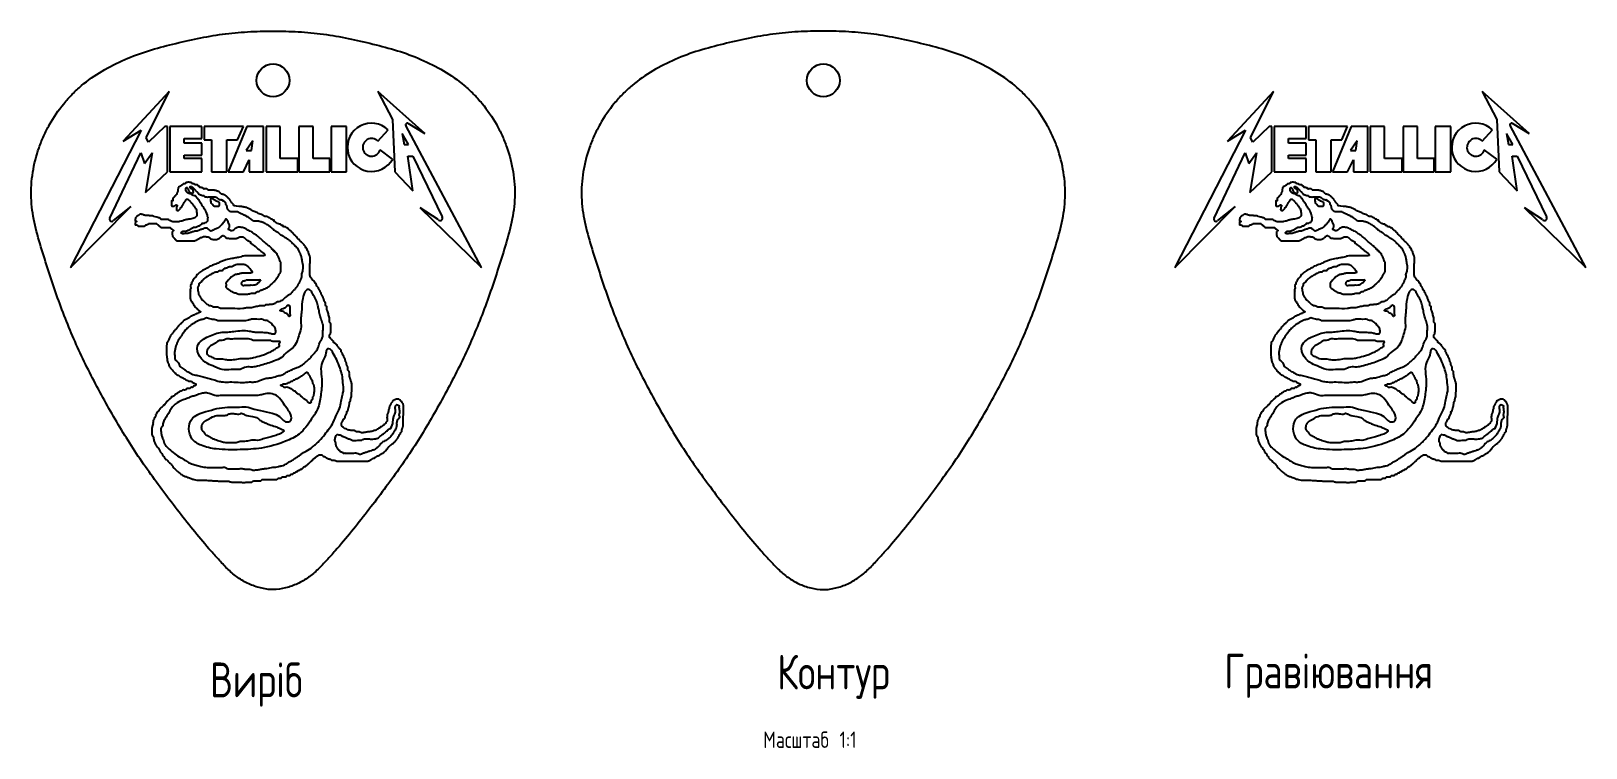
# Model space of a CAD drawing. Header units: millimetres. Extents: x 2.6 to 97.2, y 0.9 to 44.5.
import ezdxf

# ---------------------------------------------------------------- set-up
doc = ezdxf.new("R2010")
doc.units = ezdxf.units.MM
doc.styles.add('SLDTEXTSTYLE0', font='TXT', dxfattribs={"width": 0.75, "bigfont": 'bigfont'})

msp = doc.modelspace()

# ---------------------------------------------------------------- texts
at = {"color": 7, "linetype": 'Continuous', "lineweight": 0, "style": 'SLDTEXTSTYLE0'}
for s, insert, char_height, attachment_point in [('Виріб', (13.45, 6.047), 2.1167, 1), ('Контур', (51.385, 6.527), 2.1167, 2), ('Гравіювання', (75.158, 6.586), 2.11667, 1), ('Масштаб 1:1', (47.11, 1.85), 1, 1)]:
    msp.add_mtext(s, dxfattribs=dict(at, insert=insert, char_height=char_height, attachment_point=attachment_point))

# ---------------------------------------------------------------- linework, layer by layer
at = {"color": 7, "linetype": 'Continuous', "lineweight": 25}
for p, q in [((10.962, 40.794), (8.173, 37.77)), ((9.564, 37.974), (10.962, 40.794)), ((26.526, 38.24), (23.668, 40.794)), ((23.668, 40.794), (24.546, 39.104)), ((78.155, 40.794), (75.366, 37.77)), ((76.756, 37.974), (78.155, 40.794)), ((93.718, 38.24), (90.86, 40.794)), ((90.86, 40.794), (91.739, 39.104)), ((24.546, 39.104), (24.693, 35.919)), ((25.487, 38.866), (26.526, 38.24)), ((91.739, 39.104), (91.885, 35.919)), ((92.679, 38.866), (93.718, 38.24)), ((9.26, 38.441), (4.955, 30.083)), ((8.173, 37.77), (9.26, 38.441)), ((9.711, 37.719), (9.564, 37.974)), ((10.704, 38.659), (9.711, 37.719)), ((10.869, 38.659), (10.704, 38.659)), ((10.869, 35.919), (10.869, 38.659)), ((11.007, 38.659), (11.007, 35.919)), ((12.953, 38.659), (11.007, 38.659)), ((11.872, 37.939), (12.953, 37.939)), ((11.872, 37.647), (11.872, 37.939)), ((12.953, 37.939), (12.953, 38.659)), ((15.476, 38.659), (13.1, 38.659)), ((13.1, 38.659), (13.1, 37.862)), ((13.1, 37.862), (13.537, 37.862)), ((13.537, 37.862), (13.537, 35.919)), ((14.473, 37.862), (15.115, 37.862)), ((14.473, 35.919), (14.473, 37.862)), ((15.685, 38.659), (14.549, 35.919)), ((15.115, 37.862), (15.476, 38.659)), ((16.702, 38.659), (15.685, 38.659)), ((16.702, 35.919), (16.702, 38.659)), ((17.714, 38.659), (16.856, 38.659)), ((16.856, 38.659), (16.856, 35.919)), ((17.714, 36.711), (17.714, 38.659)), ((19.726, 38.659), (18.862, 38.659)), ((18.862, 38.659), (18.862, 35.919)), ((19.726, 36.711), (19.726, 38.659)), ((21.758, 38.659), (20.81, 38.659)), ((20.81, 38.659), (20.81, 35.919)), ((21.758, 35.919), (21.758, 38.659)), ((23.668, 37.77), (24.29, 38.462)), ((25.15, 38.24), (25.259, 37.572)), ((25.534, 37.572), (25.15, 38.24)), ((29.973, 30.083), (25.36, 38.723)), ((76.452, 38.441), (72.147, 30.083)), ((75.366, 37.77), (76.452, 38.441)), ((76.903, 37.719), (76.756, 37.974)), ((77.896, 38.659), (76.903, 37.719)), ((78.061, 38.659), (77.896, 38.659)), ((78.061, 35.919), (78.061, 38.659)), ((78.2, 38.659), (78.2, 35.919)), ((80.145, 38.659), (78.2, 38.659)), ((79.064, 37.939), (80.145, 37.939)), ((79.064, 37.647), (79.064, 37.939)), ((80.145, 37.939), (80.145, 38.659)), ((82.668, 38.659), (80.292, 38.659)), ((80.292, 38.659), (80.292, 37.862)), ((80.292, 37.862), (80.729, 37.862)), ((80.729, 37.862), (80.729, 35.919)), ((81.665, 37.862), (82.307, 37.862)), ((81.665, 35.919), (81.665, 37.862)), ((82.878, 38.659), (81.741, 35.919)), ((82.307, 37.862), (82.668, 38.659)), ((83.894, 38.659), (82.878, 38.659)), ((83.894, 35.919), (83.894, 38.659)), ((84.906, 38.659), (84.048, 38.659)), ((84.048, 38.659), (84.048, 35.919)), ((84.906, 36.711), (84.906, 38.659)), ((86.918, 38.659), (86.054, 38.659)), ((86.054, 38.659), (86.054, 35.919)), ((86.918, 36.711), (86.918, 38.659)), ((88.951, 38.659), (88.002, 38.659)), ((88.002, 38.659), (88.002, 35.919)), ((88.951, 35.919), (88.951, 38.659)), ((90.86, 37.77), (91.482, 38.462)), ((92.342, 38.24), (92.452, 37.572)), ((92.726, 37.572), (92.342, 38.24)), ((97.165, 30.083), (92.552, 38.723)), ((7.362, 33.099), (9.237, 37.074)), ((9.237, 37.074), (9.47, 36.426)), ((9.47, 36.426), (9.925, 37.074)), ((9.925, 37.074), (9.518, 34.651)), ((11.871, 36.711), (11.871, 36.928)), ((11.871, 36.928), (12.953, 36.928)), ((12.953, 37.647), (11.872, 37.647)), ((12.953, 36.928), (12.953, 37.647)), ((16.052, 37.798), (15.643, 37.21)), ((15.643, 37.21), (15.975, 37.21)), ((15.975, 37.21), (16.052, 37.798)), ((24.562, 36.689), (23.793, 37.244)), ((25.259, 37.572), (25.534, 37.572)), ((74.554, 33.099), (76.429, 37.074)), ((76.429, 37.074), (76.662, 36.426)), ((76.662, 36.426), (77.117, 37.074)), ((77.117, 37.074), (76.71, 34.651)), ((79.063, 36.711), (79.063, 36.928)), ((79.063, 36.928), (80.145, 36.928)), ((80.145, 37.647), (79.064, 37.647)), ((80.145, 36.928), (80.145, 37.647)), ((83.244, 37.798), (82.835, 37.21)), ((82.835, 37.21), (83.167, 37.21)), ((83.167, 37.21), (83.244, 37.798)), ((91.754, 36.689), (90.985, 37.244)), ((92.452, 37.572), (92.726, 37.572)), ((12.955, 36.711), (11.871, 36.711)), ((12.955, 35.919), (12.955, 36.711)), ((15.476, 35.919), (15.837, 36.645)), ((15.837, 36.645), (15.837, 35.919)), ((18.792, 36.711), (17.714, 36.711)), ((18.792, 35.919), (18.792, 36.711)), ((20.74, 36.711), (19.726, 36.711)), ((20.74, 35.919), (20.74, 36.711)), ((25.786, 34.752), (25.492, 36.853)), ((25.492, 36.853), (25.786, 36.853)), ((25.786, 36.853), (27.582, 33.167)), ((80.147, 36.711), (79.063, 36.711)), ((80.147, 35.919), (80.147, 36.711)), ((82.668, 35.919), (83.029, 36.645)), ((83.029, 36.645), (83.029, 35.919)), ((85.984, 36.711), (84.906, 36.711)), ((85.984, 35.919), (85.984, 36.711)), ((87.932, 36.711), (86.918, 36.711)), ((87.932, 35.919), (87.932, 36.711)), ((92.978, 34.752), (92.684, 36.853)), ((92.684, 36.853), (92.978, 36.853)), ((92.978, 36.853), (94.774, 33.167)), ((9.518, 34.651), (10.869, 35.919)), ((11.007, 35.919), (12.955, 35.919)), ((13.537, 35.919), (14.473, 35.919)), ((14.549, 35.919), (15.476, 35.919)), ((15.837, 35.919), (16.702, 35.919)), ((16.856, 35.919), (18.792, 35.919)), ((18.862, 35.919), (20.74, 35.919)), ((20.81, 35.919), (21.758, 35.919)), ((24.693, 35.919), (25.786, 34.752)), ((76.71, 34.651), (78.061, 35.919)), ((78.2, 35.919), (80.147, 35.919)), ((80.729, 35.919), (81.665, 35.919)), ((81.741, 35.919), (82.668, 35.919)), ((83.029, 35.919), (83.894, 35.919)), ((84.048, 35.919), (85.984, 35.919)), ((86.054, 35.919), (87.932, 35.919)), ((88.002, 35.919), (88.951, 35.919)), ((91.885, 35.919), (92.978, 34.752)), ((4.955, 30.083), (8.627, 33.796)), ((8.627, 33.796), (7.551, 32.939)), ((27.334, 33.004), (26.227, 33.719)), ((26.227, 33.719), (29.973, 30.083)), ((72.147, 30.083), (75.82, 33.796)), ((75.82, 33.796), (74.744, 32.939)), ((94.526, 33.004), (93.42, 33.719)), ((93.42, 33.719), (97.165, 30.083)), ((15.7, 31.766), (15.704, 31.763)), ((82.892, 31.766), (82.896, 31.763))]:
    msp.add_line(p, q, dxfattribs=at)
for centre in [(17.281, 41.475), (50.767, 41.475)]:
    msp.add_circle(centre, 1, dxfattribs=at)
for centre, radius, start, end in [((23.276, 37.399), 1.469, 46.3605, 331.10588), ((25.45, 38.77), 0.102, 69.01443, 207.66191), ((90.468, 37.399), 1.469, 46.3605, 331.10588), ((92.642, 38.77), 0.102, 69.01443, 207.66191), ((23.276, 37.399), 0.54, 43.37876, 343.33733), ((90.468, 37.399), 0.54, 43.37876, 343.33733), ((16.689, 33.249), 0.00221, 346.07371, 69.89311), ((27.458, 33.086), 0.148, 213.42298, 33.42298), ((83.881, 33.249), 0.00221, 346.07371, 69.89311), ((94.65, 33.086), 0.148, 213.42298, 33.42298), ((7.456, 33.019), 0.124, 139.86132, 319.86132), ((74.649, 33.019), 0.124, 139.86132, 319.86132)]:
    msp.add_arc(centre, radius, start, end, dxfattribs=at)
for points, knots in [([(17.281, 10.481), (17.217, 10.482), (17.152, 10.486), (17.024, 10.497), (16.961, 10.504), (16.771, 10.53), (16.647, 10.554), (16.277, 10.644), (16.033, 10.731), (15.568, 10.946), (15.349, 11.073), (14.936, 11.363), (14.742, 11.527), (14.373, 11.882), (14.198, 12.069), (13.851, 12.445), (13.68, 12.635), (13.175, 13.211), (12.846, 13.601), (11.877, 14.787), (11.252, 15.595), (10.03, 17.234), (9.431, 18.061), (8.312, 19.758), (7.794, 20.629), (6.802, 22.396), (6.323, 23.288), (5.431, 25.11), (5.022, 26.041), (4.275, 27.942), (3.937, 28.911), (3.464, 30.371), (3.31, 30.86), (3.014, 31.839), (2.875, 32.331), (2.662, 33.325), (2.589, 33.828), (2.562, 34.596), (2.566, 34.856), (2.598, 35.374), (2.626, 35.63), (2.747, 36.39), (2.873, 36.887), (3.129, 37.617), (3.226, 37.859), (3.44, 38.329), (3.556, 38.559), (3.933, 39.23), (4.221, 39.655), (4.713, 40.256), (4.887, 40.45), (5.248, 40.817), (5.436, 40.991), (6.024, 41.486), (6.445, 41.778), (7.334, 42.308), (7.794, 42.542), (8.733, 42.95), (9.213, 43.127), (10.191, 43.431), (10.689, 43.56), (11.69, 43.805), (12.19, 43.922), (13.196, 44.128), (13.701, 44.216), (14.715, 44.353), (15.225, 44.402), (16.25, 44.46), (16.765, 44.471), (17.281, 44.475)], [0, 0, 0, 0, 0.003906, 0.003906, 0.007813, 0.007813, 0.015625, 0.015625, 0.03125, 0.03125, 0.046875, 0.046875, 0.0625, 0.0625, 0.078125, 0.078125, 0.09375, 0.09375, 0.125, 0.125, 0.1875, 0.1875, 0.25, 0.25, 0.3125, 0.3125, 0.375, 0.375, 0.4375, 0.4375, 0.5, 0.5, 0.53125, 0.53125, 0.5625, 0.5625, 0.59375, 0.59375, 0.609375, 0.609375, 0.625, 0.625, 0.65625, 0.65625, 0.671875, 0.671875, 0.6875, 0.6875, 0.71875, 0.71875, 0.734375, 0.734375, 0.75, 0.75, 0.78125, 0.78125, 0.8125, 0.8125, 0.84375, 0.84375, 0.875, 0.875, 0.90625, 0.90625, 0.9375, 0.9375, 0.96875, 0.96875, 1, 1, 1, 1]), ([(17.281, 44.475), (17.536, 44.473), (17.795, 44.469), (18.309, 44.456), (18.566, 44.446), (19.333, 44.403), (19.843, 44.354), (20.856, 44.217), (21.36, 44.129), (22.364, 43.924), (22.864, 43.807), (23.863, 43.562), (24.361, 43.433), (25.338, 43.13), (25.817, 42.955), (26.755, 42.547), (27.215, 42.315), (28.103, 41.787), (28.525, 41.495), (29.113, 41.002), (29.301, 40.829), (29.662, 40.463), (29.836, 40.27), (30.329, 39.67), (30.618, 39.247), (30.996, 38.577), (31.112, 38.349), (31.326, 37.879), (31.424, 37.638), (31.682, 36.909), (31.809, 36.413), (31.932, 35.654), (31.961, 35.399), (31.995, 34.882), (31.999, 34.623), (31.974, 33.855), (31.904, 33.352), (31.694, 32.359), (31.555, 31.868), (31.26, 30.89), (31.107, 30.402), (30.636, 28.944), (30.301, 27.982), (29.559, 26.088), (29.152, 25.157), (28.259, 23.329), (27.777, 22.43), (26.778, 20.648), (26.255, 19.767), (25.134, 18.066), (24.537, 17.241), (23.32, 15.61), (22.698, 14.804), (21.731, 13.62), (21.403, 13.23), (20.898, 12.654), (20.727, 12.464), (20.381, 12.088), (20.207, 11.901), (19.841, 11.547), (19.648, 11.381), (19.229, 11.083), (19.004, 10.952), (18.541, 10.735), (18.3, 10.649), (17.797, 10.524), (17.54, 10.488), (17.281, 10.481)], [0, 0, 0, 0, 0.015625, 0.015625, 0.03125, 0.03125, 0.0625, 0.0625, 0.09375, 0.09375, 0.125, 0.125, 0.15625, 0.15625, 0.1875, 0.1875, 0.21875, 0.21875, 0.25, 0.25, 0.265625, 0.265625, 0.28125, 0.28125, 0.3125, 0.3125, 0.328125, 0.328125, 0.34375, 0.34375, 0.375, 0.375, 0.390625, 0.390625, 0.40625, 0.40625, 0.4375, 0.4375, 0.46875, 0.46875, 0.5, 0.5, 0.5625, 0.5625, 0.625, 0.625, 0.6875, 0.6875, 0.75, 0.75, 0.8125, 0.8125, 0.875, 0.875, 0.90625, 0.90625, 0.921875, 0.921875, 0.9375, 0.9375, 0.953125, 0.953125, 0.96875, 0.96875, 0.984375, 0.984375, 1, 1, 1, 1]), ([(50.767, 44.475), (50.512, 44.473), (50.252, 44.469), (49.738, 44.456), (49.482, 44.446), (48.714, 44.403), (48.205, 44.354), (47.192, 44.217), (46.688, 44.129), (45.684, 43.924), (45.183, 43.807), (44.184, 43.562), (43.687, 43.433), (42.71, 43.13), (42.23, 42.955), (41.292, 42.547), (40.833, 42.315), (39.944, 41.787), (39.523, 41.495), (38.935, 41.002), (38.747, 40.829), (38.386, 40.463), (38.212, 40.27), (37.719, 39.67), (37.43, 39.247), (37.052, 38.577), (36.936, 38.349), (36.721, 37.879), (36.624, 37.638), (36.366, 36.909), (36.238, 36.413), (36.116, 35.654), (36.087, 35.399), (36.053, 34.882), (36.049, 34.623), (36.073, 33.855), (36.144, 33.352), (36.354, 32.359), (36.492, 31.868), (36.787, 30.89), (36.941, 30.402), (37.412, 28.944), (37.747, 27.982), (38.489, 26.088), (38.895, 25.157), (39.789, 23.329), (40.27, 22.43), (41.27, 20.648), (41.793, 19.767), (42.914, 18.066), (43.511, 17.241), (44.728, 15.61), (45.35, 14.804), (46.317, 13.62), (46.645, 13.23), (47.15, 12.654), (47.321, 12.464), (47.667, 12.088), (47.84, 11.901), (48.206, 11.547), (48.399, 11.381), (48.818, 11.083), (49.043, 10.952), (49.507, 10.735), (49.748, 10.649), (50.25, 10.524), (50.508, 10.488), (50.767, 10.481)], [0, 0, 0, 0, 0.015625, 0.015625, 0.03125, 0.03125, 0.0625, 0.0625, 0.09375, 0.09375, 0.125, 0.125, 0.15625, 0.15625, 0.1875, 0.1875, 0.21875, 0.21875, 0.25, 0.25, 0.265625, 0.265625, 0.28125, 0.28125, 0.3125, 0.3125, 0.328125, 0.328125, 0.34375, 0.34375, 0.375, 0.375, 0.390625, 0.390625, 0.40625, 0.40625, 0.4375, 0.4375, 0.46875, 0.46875, 0.5, 0.5, 0.5625, 0.5625, 0.625, 0.625, 0.6875, 0.6875, 0.75, 0.75, 0.8125, 0.8125, 0.875, 0.875, 0.90625, 0.90625, 0.921875, 0.921875, 0.9375, 0.9375, 0.953125, 0.953125, 0.96875, 0.96875, 0.984375, 0.984375, 1, 1, 1, 1]), ([(50.767, 10.481), (50.831, 10.482), (50.896, 10.486), (51.024, 10.497), (51.087, 10.504), (51.276, 10.53), (51.401, 10.554), (51.771, 10.644), (52.015, 10.731), (52.48, 10.946), (52.699, 11.073), (53.112, 11.363), (53.306, 11.527), (53.675, 11.882), (53.85, 12.069), (54.197, 12.445), (54.367, 12.635), (54.873, 13.211), (55.201, 13.601), (56.171, 14.787), (56.795, 15.595), (58.018, 17.234), (58.617, 18.061), (59.735, 19.758), (60.253, 20.629), (61.245, 22.396), (61.725, 23.288), (62.617, 25.11), (63.026, 26.041), (63.773, 27.942), (64.111, 28.911), (64.584, 30.371), (64.737, 30.86), (65.034, 31.839), (65.173, 32.331), (65.386, 33.325), (65.458, 33.828), (65.486, 34.596), (65.482, 34.856), (65.45, 35.374), (65.421, 35.63), (65.301, 36.39), (65.175, 36.887), (64.919, 37.617), (64.821, 37.859), (64.608, 38.329), (64.492, 38.559), (64.115, 39.23), (63.827, 39.655), (63.335, 40.256), (63.161, 40.45), (62.8, 40.817), (62.612, 40.991), (62.024, 41.486), (61.603, 41.778), (60.714, 42.308), (60.254, 42.542), (59.315, 42.95), (58.835, 43.127), (57.856, 43.431), (57.358, 43.56), (56.358, 43.805), (55.857, 43.922), (54.852, 44.128), (54.347, 44.216), (53.333, 44.353), (52.823, 44.402), (51.798, 44.46), (51.283, 44.471), (50.767, 44.475)], [0, 0, 0, 0, 0.003906, 0.003906, 0.007813, 0.007813, 0.015625, 0.015625, 0.03125, 0.03125, 0.046875, 0.046875, 0.0625, 0.0625, 0.078125, 0.078125, 0.09375, 0.09375, 0.125, 0.125, 0.1875, 0.1875, 0.25, 0.25, 0.3125, 0.3125, 0.375, 0.375, 0.4375, 0.4375, 0.5, 0.5, 0.53125, 0.53125, 0.5625, 0.5625, 0.59375, 0.59375, 0.609375, 0.609375, 0.625, 0.625, 0.65625, 0.65625, 0.671875, 0.671875, 0.6875, 0.6875, 0.71875, 0.71875, 0.734375, 0.734375, 0.75, 0.75, 0.78125, 0.78125, 0.8125, 0.8125, 0.84375, 0.84375, 0.875, 0.875, 0.90625, 0.90625, 0.9375, 0.9375, 0.96875, 0.96875, 1, 1, 1, 1]), ([(15.366, 33.79), (15.366, 33.79), (15.366, 33.79), (15.366, 33.79), (15.365, 33.79), (14.948, 33.831), (14.907, 33.836), (14.874, 33.895), (14.871, 33.955), (14.81, 33.975), (14.785, 34.037), (14.73, 34.082), (14.709, 34.148), (14.661, 34.19), (14.634, 34.24), (14.605, 34.286), (14.563, 34.298), (14.54, 34.333), (14.51, 34.359), (14.48, 34.392), (14.459, 34.43), (14.418, 34.44), (14.39, 34.473), (14.348, 34.49), (14.303, 34.522), (14.252, 34.527), (14.209, 34.55), (14.169, 34.559), (14.127, 34.558), (14.101, 34.586), (14.083, 34.612), (14.06, 34.644), (14.039, 34.676), (14.006, 34.689), (13.985, 34.715), (13.937, 34.725), (13.882, 34.73), (13.839, 34.765), (13.793, 34.782), (13.736, 34.781), (13.676, 34.788), (13.616, 34.789), (13.559, 34.79), (13.505, 34.79), (13.458, 34.792), (13.414, 34.791), (13.379, 34.791), (13.348, 34.796), (13.327, 34.813), (13.309, 34.837), (13.281, 34.847), (13.267, 34.862), (13.25, 34.868), (13.231, 34.866), (13.209, 34.868), (13.19, 34.868), (13.172, 34.868), (13.157, 34.866), (13.138, 34.867), (13.105, 34.87), (13.051, 34.853), (13.037, 34.903), (13.01, 34.944), (12.948, 34.943), (12.894, 34.949), (12.844, 34.946), (12.806, 34.978), (12.816, 35.025), (12.779, 35.031), (12.725, 35.022), (12.728, 35.105), (12.687, 35.11), (12.669, 35.109), (12.642, 35.111), (12.612, 35.109), (12.586, 35.111), (12.563, 35.11), (12.552, 35.123), (12.539, 35.134), (12.527, 35.142), (12.51, 35.148), (12.497, 35.163), (12.477, 35.17), (12.472, 35.187), (12.451, 35.186), (12.424, 35.189), (12.395, 35.189), (12.362, 35.189), (12.336, 35.207), (12.318, 35.235), (12.317, 35.27), (12.282, 35.264), (12.246, 35.27), (12.202, 35.27), (12.163, 35.271), (12.127, 35.272), (12.093, 35.27), (12.06, 35.269), (12.03, 35.27), (12.006, 35.272), (11.99, 35.268), (11.984, 35.258), (11.985, 35.247), (11.986, 35.235), (11.976, 35.225), (11.97, 35.209), (11.954, 35.201), (11.94, 35.19), (11.924, 35.187), (11.906, 35.188), (11.887, 35.185), (11.865, 35.185), (11.848, 35.188), (11.835, 35.186), (11.826, 35.178), (11.82, 35.164), (11.802, 35.157), (11.795, 35.142), (11.774, 35.129), (11.761, 35.115), (11.743, 35.105), (11.732, 35.1), (11.705, 35.084), (11.679, 35.066), (11.663, 35.037), (11.649, 35.029), (11.634, 35.027), (11.619, 35.024), (11.604, 35.022), (11.572, 35.014), (11.548, 34.979), (11.51, 34.946), (11.515, 34.897), (11.492, 34.842), (11.492, 34.768), (11.487, 34.701), (11.458, 34.658), (11.437, 34.63), (11.433, 34.597), (11.425, 34.564), (11.42, 34.528), (11.384, 34.504), (11.361, 34.477), (11.332, 34.462), (11.319, 34.431), (11.292, 34.411), (11.273, 34.384), (11.242, 34.367), (11.237, 34.331), (11.211, 34.315), (11.178, 34.304), (11.189, 34.252), (11.189, 34.21), (11.19, 34.178), (11.189, 34.129), (11.11, 34.161), (11.105, 34.107), (11.101, 34.072), (11.1, 34.033), (11.103, 33.994), (11.101, 33.956), (11.101, 33.917), (11.107, 33.875), (11.109, 33.828), (11.154, 33.816), (11.186, 33.815), (11.224, 33.816), (11.253, 33.816), (11.282, 33.828), (11.303, 33.859), (11.356, 33.881), (11.385, 33.912), (11.459, 33.879)], [0.0000036, 0.0000036, 0.0000036, 0.0000036, 0.0000147, 0.0000147, 0.0000147, 0.0249013, 0.032756, 0.043635, 0.0524858, 0.0607863, 0.0718382, 0.084426, 0.0955718, 0.1053141, 0.1157295, 0.1243133, 0.1315182, 0.1359288, 0.144976, 0.1515916, 0.1581086, 0.1659439, 0.1713535, 0.179255, 0.1884544, 0.1985102, 0.2043414, 0.2123943, 0.2194331, 0.2240859, 0.2307262, 0.2355876, 0.2436327, 0.2492722, 0.2529222, 0.2597441, 0.2729399, 0.2800096, 0.2871223, 0.2973114, 0.3081291, 0.3177798, 0.3274562, 0.3366576, 0.3448728, 0.3511236, 0.3590497, 0.3624687, 0.3665098, 0.3721835, 0.3773539, 0.3805475, 0.382571, 0.3862915, 0.3899127, 0.3939834, 0.3958081, 0.3990166, 0.4014637, 0.4050843, 0.4165972, 0.4218621, 0.4283943, 0.439983, 0.4496288, 0.4564391, 0.4646461, 0.4708678, 0.4746962, 0.4807844, 0.4958183, 0.4973545, 0.5008121, 0.5050314, 0.5106037, 0.515995, 0.5183442, 0.5218446, 0.5236355, 0.5269651, 0.5289015, 0.5327331, 0.5367754, 0.5389158, 0.5400255, 0.5463504, 0.5529958, 0.5547381, 0.5626266, 0.5671644, 0.5726516, 0.574635, 0.5832852, 0.5915995, 0.5965583, 0.603046, 0.6095255, 0.6137192, 0.6196786, 0.6243528, 0.6261517, 0.6275666, 0.6296407, 0.6316444, 0.6333182, 0.636389, 0.6395174, 0.6419742, 0.6452592, 0.6474912, 0.6511231, 0.6550783, 0.6582903, 0.6598535, 0.6615974, 0.6640102, 0.6668955, 0.6706323, 0.6722226, 0.678795, 0.6800223, 0.6827864, 0.6847293, 0.6957, 0.6983956, 0.7006567, 0.7036448, 0.7059083, 0.7084039, 0.7110835, 0.7226456, 0.7283334, 0.7351104, 0.7456047, 0.7578442, 0.7721583, 0.7780599, 0.783625, 0.7898608, 0.7941511, 0.8006331, 0.8073097, 0.8147164, 0.8187877, 0.8232018, 0.8307737, 0.835233, 0.839713, 0.8476053, 0.8509399, 0.8546647, 0.863695, 0.87143, 0.8769544, 0.8804081, 0.8928047, 0.897924, 0.9033758, 0.911483, 0.9169037, 0.9229801, 0.9307692, 0.9361599, 0.9455169, 0.9498815, 0.9578592, 0.9622161, 0.9689047, 0.9723028, 0.9777031, 0.9866524, 1, 1, 1, 1]), ([(12.005, 34.942), (11.978, 34.91), (11.954, 34.832), (12.01, 34.728), (12.063, 34.637), (12.169, 34.574), (12.281, 34.558), (12.383, 34.483), (12.49, 34.454), (12.615, 34.433), (12.659, 34.32), (12.718, 34.245), (12.782, 34.179), (12.824, 34.104), (12.887, 34.019), (12.935, 33.917), (12.997, 33.816), (13.06, 33.732), (13.164, 33.554), (13.283, 33.39), (13.291, 33.203), (13.338, 33.15), (13.313, 33.071), (13.339, 32.983), (13.276, 32.879), (13.171, 32.824), (13.072, 32.766), (12.946, 32.793), (12.9, 32.665), (12.79, 32.631), (12.7, 32.608), (12.62, 32.56), (12.533, 32.539), (12.444, 32.551), (12.38, 32.499), (12.311, 32.464), (12.248, 32.412), (12.18, 32.374), (12.109, 32.356), (12.044, 32.322), (11.973, 32.307), (11.896, 32.295), (11.82, 32.318), (11.757, 32.27), (11.704, 32.238), (11.683, 32.154), (11.812, 32.139), (11.906, 32.152), (12.021, 32.153), (12.119, 32.15), (12.209, 32.195), (12.302, 32.225), (12.386, 32.259), (12.48, 32.274), (12.572, 32.304), (12.671, 32.303), (12.762, 32.338), (12.843, 32.379), (12.93, 32.418), (13.034, 32.41), (13.114, 32.482), (13.21, 32.469), (13.303, 32.479), (13.34, 32.401), (13.413, 32.391), (13.443, 32.293), (13.593, 32.31), (13.688, 32.398), (13.81, 32.449), (13.921, 32.488), (14.012, 32.544), (14.073, 32.614), (14.141, 32.656), (14.176, 32.749), (14.269, 32.796), (14.318, 32.886), (14.351, 32.956), (14.38, 33.031), (14.455, 33.032), (14.49, 32.976), (14.531, 32.919), (14.559, 32.839), (14.583, 32.756), (14.647, 32.696), (14.637, 32.612), (14.645, 32.534), (14.612, 32.465), (14.52, 32.437), (14.604, 32.383), (14.663, 32.366), (14.727, 32.302), (14.854, 32.325), (14.926, 32.429), (15.03, 32.488), (15.121, 32.541), (15.229, 32.535), (15.318, 32.531), (15.403, 32.523), (15.5, 32.506), (15.601, 32.458), (15.707, 32.392), (15.814, 32.33), (15.936, 32.288), (16.034, 32.212), (16.125, 32.142), (16.226, 32.081), (16.325, 32.012), (16.414, 31.931), (16.5, 31.869), (16.575, 31.802), (16.653, 31.737), (16.731, 31.648), (16.825, 31.575), (16.906, 31.507), (16.977, 31.434), (17.06, 31.38), (17.131, 31.319), (17.2, 31.275), (17.208, 31.195), (17.291, 31.182), (17.301, 31.098), (17.386, 31.112), (17.36, 31.028), (17.425, 31.035), (17.451, 30.996), (17.47, 30.951), (17.514, 30.944), (17.545, 30.901), (17.536, 30.832), (17.614, 30.778), (17.628, 30.682), (17.681, 30.605), (17.682, 30.498), (17.759, 30.415), (17.771, 30.308), (17.76, 30.229), (17.763, 30.143), (17.76, 30.041), (17.765, 29.933), (17.767, 29.837), (17.726, 29.757), (17.662, 29.694), (17.624, 29.593), (17.551, 29.505), (17.505, 29.408), (17.462, 29.333), (17.406, 29.286), (17.369, 29.237), (17.324, 29.206), (17.286, 29.175), (17.255, 29.125), (17.196, 29.093), (17.161, 29.047), (17.116, 29.006), (17.082, 28.962), (17.02, 28.933), (16.969, 28.896), (16.914, 28.851), (16.854, 28.829), (16.802, 28.787), (16.745, 28.79), (16.696, 28.754), (16.632, 28.744), (16.569, 28.702), (16.49, 28.698), (16.459, 28.621), (16.375, 28.619), (16.288, 28.623), (16.246, 28.537), (16.15, 28.519), (16.037, 28.523), (15.912, 28.511), (15.791, 28.48), (15.691, 28.469), (15.6, 28.467), (15.529, 28.465), (15.453, 28.466), (15.382, 28.461), (15.292, 28.47), (15.195, 28.464), (15.105, 28.506), (15.012, 28.551), (14.92, 28.544), (14.847, 28.586), (14.784, 28.632), (14.707, 28.651), (14.649, 28.708), (14.592, 28.743), (14.524, 28.815), (14.401, 28.864), (14.431, 29.006), (14.413, 29.099), (14.424, 29.214), (14.5, 29.221), (14.507, 29.303), (14.569, 29.349), (14.64, 29.396), (14.666, 29.462), (14.734, 29.497), (14.789, 29.519), (14.841, 29.565), (14.9, 29.592), (14.957, 29.656), (15.043, 29.653), (15.12, 29.677), (15.208, 29.685), (15.292, 29.715), (15.374, 29.737), (15.442, 29.749), (15.496, 29.747), (15.562, 29.745), (15.64, 29.743), (15.718, 29.747), (15.792, 29.746), (15.868, 29.748), (15.939, 29.748), (16.007, 29.765), (16.034, 29.842), (15.961, 29.893), (15.921, 29.961), (15.873, 30.014), (15.834, 30.064), (15.78, 30.102), (15.738, 30.164), (15.693, 30.223), (15.633, 30.243), (15.584, 30.273), (15.509, 30.292), (15.424, 30.294), (15.335, 30.302), (15.257, 30.296), (15.147, 30.296), (15.043, 30.273), (14.948, 30.239), (14.881, 30.217), (14.823, 30.178), (14.769, 30.13), (14.71, 30.146), (14.659, 30.142), (14.6, 30.14), (14.541, 30.123), (14.51, 30.084), (14.474, 30.052), (14.413, 30.064), (14.362, 30.054), (14.317, 30.032), (14.306, 30.002), (14.278, 29.98), (14.244, 29.973), (14.237, 29.942), (14.216, 29.908), (14.161, 29.902), (14.107, 29.895), (14.063, 29.9), (14.027, 29.896), (14, 29.884), (13.968, 29.867), (13.949, 29.832), (13.907, 29.815), (13.865, 29.82), (13.817, 29.813), (13.77, 29.815), (13.721, 29.799), (13.683, 29.777), (13.652, 29.737), (13.61, 29.74), (13.577, 29.721), (13.543, 29.706), (13.526, 29.674), (13.491, 29.657), (13.452, 29.661), (13.412, 29.638), (13.383, 29.61), (13.352, 29.578), (13.315, 29.567), (13.277, 29.563), (13.262, 29.525), (13.231, 29.507), (13.193, 29.503), (13.181, 29.464), (13.145, 29.446), (13.11, 29.421), (13.075, 29.396), (13.054, 29.362), (13.03, 29.333), (12.999, 29.305), (12.957, 29.282), (12.943, 29.224), (12.895, 29.206), (12.858, 29.167), (12.822, 29.146), (12.788, 29.105), (12.794, 29.039), (12.77, 28.968), (12.732, 28.906), (12.714, 28.851), (12.719, 28.794), (12.723, 28.737), (12.732, 28.666), (12.76, 28.6), (12.762, 28.526), (12.773, 28.459), (12.808, 28.398), (12.832, 28.334), (12.879, 28.295), (12.884, 28.237), (12.93, 28.196), (12.952, 28.129), (13.005, 28.085), (13.048, 28.059), (13.083, 28.028), (13.102, 27.988), (13.151, 27.956), (13.189, 27.912), (13.227, 27.867), (13.27, 27.832), (13.328, 27.812), (13.362, 27.768), (13.418, 27.749), (13.47, 27.75), (13.527, 27.741), (13.572, 27.731), (13.594, 27.709), (13.616, 27.685), (13.659, 27.677), (13.71, 27.672), (13.761, 27.667), (13.815, 27.666), (13.867, 27.67), (13.913, 27.671), (13.956, 27.655), (14, 27.64), (14.036, 27.602), (14.074, 27.602), (14.102, 27.594), (14.123, 27.593), (14.15, 27.59), (14.175, 27.589), (14.202, 27.592), (14.227, 27.589), (14.256, 27.592), (14.285, 27.59), (14.312, 27.593), (14.339, 27.59), (14.363, 27.589), (14.388, 27.589), (14.406, 27.591), (14.426, 27.59), (14.443, 27.591), (14.565, 27.59), (14.899, 27.596), (15.306, 27.55), (15.694, 27.644), (15.927, 27.609), (16.118, 27.683), (16.266, 27.718), (16.402, 27.719), (16.569, 27.791), (16.745, 27.712), (16.832, 27.824), (16.904, 27.811), (16.978, 27.814), (17.085, 27.833), (17.18, 27.84), (17.28, 27.847), (17.353, 27.869), (17.418, 27.91), (17.48, 27.949), (17.554, 27.995), (17.656, 28.006), (17.764, 28.054), (17.912, 28.12), (17.996, 28.26), (18.147, 28.332), (18.241, 28.416), (18.348, 28.462), (18.403, 28.536), (18.453, 28.614), (18.524, 28.679), (18.596, 28.746), (18.641, 28.82), (18.69, 28.874), (18.74, 28.916), (18.768, 28.969), (18.788, 29.031), (18.815, 29.091), (18.884, 29.136), (18.881, 29.219), (18.929, 29.287), (18.95, 29.363), (18.988, 29.429), (19.017, 29.486), (19.03, 29.562), (18.988, 29.649), (19.043, 29.757), (19.074, 29.872), (19.097, 30.002), (19.094, 30.117), (19.097, 30.22), (19.077, 30.299), (19.055, 30.383), (19.038, 30.469), (19.034, 30.567), (19.007, 30.65), (18.999, 30.734), (18.988, 30.814), (18.942, 30.875), (18.939, 30.942), (18.909, 30.974), (18.879, 31.008), (18.866, 31.06), (18.845, 31.113), (18.816, 31.187), (18.78, 31.27), (18.693, 31.314), (18.662, 31.393), (18.589, 31.433), (18.519, 31.517), (18.434, 31.577), (18.376, 31.671), (18.302, 31.724), (18.233, 31.772), (18.188, 31.829), (18.129, 31.856), (18.075, 31.905), (18.011, 31.913), (17.965, 31.953), (17.911, 31.983), (17.861, 32.038), (17.794, 32.062), (17.73, 32.078), (17.693, 32.121), (17.657, 32.163), (17.615, 32.187), (17.585, 32.227), (17.525, 32.259), (17.468, 32.287), (17.403, 32.321), (17.366, 32.379), (17.288, 32.39), (17.271, 32.453), (17.222, 32.459), (17.198, 32.494), (17.178, 32.517), (17.157, 32.54), (17.122, 32.553), (17.097, 32.589), (17.063, 32.617), (17.017, 32.625), (16.994, 32.666), (16.96, 32.702), (16.908, 32.702), (16.862, 32.729), (16.821, 32.759), (16.777, 32.801), (16.719, 32.827), (16.658, 32.85), (16.597, 32.883), (16.534, 32.886), (16.47, 32.906), (16.398, 32.924), (16.314, 32.926), (16.223, 32.924), (16.144, 32.929), (16.072, 32.936), (16.019, 32.968), (15.978, 33.005), (15.93, 33.035), (15.884, 33.06), (15.852, 33.096), (15.812, 33.124), (15.777, 33.146), (15.758, 33.182), (15.723, 33.186), (15.68, 33.178), (15.65, 33.231), (15.604, 33.252), (15.557, 33.29), (15.5, 33.282), (15.471, 33.322), (15.439, 33.331), (15.41, 33.356), (15.373, 33.367), (15.327, 33.386), (15.279, 33.4), (15.23, 33.433), (15.172, 33.442), (15.133, 33.498), (15.065, 33.486), (14.995, 33.5), (14.922, 33.499), (14.848, 33.498), (14.785, 33.495), (14.735, 33.503), (14.686, 33.501), (14.643, 33.52), (14.599, 33.552), (14.564, 33.583), (14.535, 33.612), (14.509, 33.639), (14.488, 33.671), (14.481, 33.705), (14.469, 33.737), (14.47, 33.769), (14.467, 33.801), (14.453, 33.829), (14.461, 33.864), (14.434, 33.886), (14.414, 33.911), (14.397, 33.933), (14.384, 33.978), (14.389, 34.033), (14.346, 34.081), (14.309, 34.107), (14.282, 34.156), (14.203, 34.133), (14.215, 34.209), (14.156, 34.221), (14.117, 34.209), (14.075, 34.225), (14.036, 34.233), (13.981, 34.237), (13.948, 34.278), (13.907, 34.308), (13.876, 34.34), (13.841, 34.352), (13.816, 34.372), (13.776, 34.38), (13.731, 34.384), (13.682, 34.383), (13.64, 34.383), (13.601, 34.383), (13.568, 34.383), (13.529, 34.384), (13.486, 34.381), (13.442, 34.382), (13.404, 34.381), (13.365, 34.387), (13.322, 34.368), (13.278, 34.384), (13.237, 34.379), (13.2, 34.383), (13.169, 34.381), (13.136, 34.386), (13.114, 34.414), (13.09, 34.439), (13.073, 34.476), (13.025, 34.476), (12.979, 34.469), (12.925, 34.498), (12.863, 34.504), (12.812, 34.543), (12.752, 34.554), (12.74, 34.612), (12.701, 34.635), (12.673, 34.669), (12.649, 34.705), (12.608, 34.734), (12.563, 34.759), (12.545, 34.806), (12.522, 34.85), (12.468, 34.869), (12.436, 34.915), (12.41, 34.965), (12.36, 34.983), (12.325, 35.011), (12.286, 35.014), (12.236, 35.019), (12.243, 34.945), (12.269, 34.885), (12.343, 34.872), (12.386, 34.834), (12.439, 34.794), (12.418, 34.728), (12.454, 34.67), (12.417, 34.616), (12.359, 34.599), (12.301, 34.624), (12.23, 34.637), (12.196, 34.694), (12.149, 34.738), (12.148, 34.804), (12.111, 34.854), (12.078, 34.896), (12.074, 34.946), (12.03, 34.967), (12.011, 34.949), (12.005, 34.942)], [0, 0, 0, 0, 0.002749, 0.005224, 0.00813, 0.010183, 0.013792, 0.015966, 0.018979, 0.021851, 0.024107, 0.027005, 0.028761, 0.030583, 0.033066, 0.036292, 0.038667, 0.041501, 0.043701, 0.053439, 0.055105, 0.056768, 0.05795, 0.060639, 0.06298, 0.065868, 0.069102, 0.070863, 0.073977, 0.076689, 0.078792, 0.080614, 0.083261, 0.085056, 0.086677, 0.088861, 0.090624, 0.092486, 0.094322, 0.095846, 0.097696, 0.099404, 0.101473, 0.102833, 0.104747, 0.105946, 0.107753, 0.111736, 0.113772, 0.115779, 0.118682, 0.120749, 0.122776, 0.125084, 0.127487, 0.129654, 0.132057, 0.134341, 0.136158, 0.138711, 0.141457, 0.142977, 0.145504, 0.147288, 0.148209, 0.150392, 0.15312, 0.156904, 0.159831, 0.162384, 0.165316, 0.167244, 0.168974, 0.170836, 0.173995, 0.17593, 0.177939, 0.179763, 0.180939, 0.182414, 0.18412, 0.186016, 0.188424, 0.190195, 0.191828, 0.194102, 0.195712, 0.197135, 0.19882, 0.200231, 0.202073, 0.20467, 0.208149, 0.210786, 0.213111, 0.215505, 0.218249, 0.219545, 0.221549, 0.225244, 0.227437, 0.230497, 0.233991, 0.23655, 0.239309, 0.242145, 0.244933, 0.247925, 0.250737, 0.252445, 0.25507, 0.257983, 0.26083, 0.263575, 0.265512, 0.2681, 0.270545, 0.272305, 0.273576, 0.275572, 0.277082, 0.278286, 0.279712, 0.280564, 0.281854, 0.282783, 0.283899, 0.284644, 0.286383, 0.288326, 0.290653, 0.292936, 0.294857, 0.297947, 0.300508, 0.302199, 0.303662, 0.306572, 0.309484, 0.311456, 0.313271, 0.315698, 0.31777, 0.320866, 0.323735, 0.325424, 0.326942, 0.328915, 0.329757, 0.330804, 0.332411, 0.33382, 0.335438, 0.336506, 0.338167, 0.339304, 0.341329, 0.34268, 0.344303, 0.345881, 0.347271, 0.348096, 0.350041, 0.351812, 0.353406, 0.355181, 0.356728, 0.358977, 0.360752, 0.362758, 0.365437, 0.368977, 0.371612, 0.374308, 0.376118, 0.378107, 0.379357, 0.38155, 0.383175, 0.385766, 0.388339, 0.390111, 0.393088, 0.394539, 0.396017, 0.398607, 0.399963, 0.401765, 0.403318, 0.407172, 0.409232, 0.412565, 0.414645, 0.415935, 0.416891, 0.41982, 0.421018, 0.42291, 0.424518, 0.426322, 0.427091, 0.429415, 0.43094, 0.432837, 0.435148, 0.436748, 0.439083, 0.441448, 0.442835, 0.44394, 0.445338, 0.447506, 0.449507, 0.450952, 0.452735, 0.454956, 0.456039, 0.45748, 0.459562, 0.461557, 0.463216, 0.464633, 0.466067, 0.467817, 0.469973, 0.471138, 0.47224, 0.474074, 0.476531, 0.478283, 0.480454, 0.482134, 0.48611, 0.487913, 0.489385, 0.49105, 0.493006, 0.493905, 0.495203, 0.496675, 0.498136, 0.499366, 0.500191, 0.501373, 0.503502, 0.503877, 0.504862, 0.505608, 0.506395, 0.507014, 0.507685, 0.509142, 0.510567, 0.511631, 0.512272, 0.513097, 0.513741, 0.514772, 0.515837, 0.516754, 0.517769, 0.51923, 0.520067, 0.521408, 0.522365, 0.523418, 0.524141, 0.525073, 0.525967, 0.526587, 0.527741, 0.528637, 0.529732, 0.530678, 0.531692, 0.532512, 0.533158, 0.534343, 0.534904, 0.535687, 0.53687, 0.53768, 0.538791, 0.539841, 0.540517, 0.541436, 0.542856, 0.543675, 0.5454, 0.546117, 0.547571, 0.548334, 0.549764, 0.551969, 0.553631, 0.554934, 0.556053, 0.557609, 0.559049, 0.561105, 0.56266, 0.564321, 0.565871, 0.567613, 0.569118, 0.569969, 0.571504, 0.573265, 0.574845, 0.576296, 0.576869, 0.578116, 0.579373, 0.58093, 0.58223, 0.583595, 0.584835, 0.586481, 0.58737, 0.588934, 0.590162, 0.591531, 0.592078, 0.592308, 0.593859, 0.59491, 0.59608, 0.597477, 0.598711, 0.599797, 0.600707, 0.601991, 0.603092, 0.604191, 0.604554, 0.605192, 0.605704, 0.606432, 0.607037, 0.607587, 0.608253, 0.609066, 0.609632, 0.610183, 0.610997, 0.611385, 0.611942, 0.612291, 0.612802, 0.613166, 0.621009, 0.63663, 0.641911, 0.649227, 0.652845, 0.656332, 0.660049, 0.662353, 0.669168, 0.670512, 0.671089, 0.674131, 0.675857, 0.678793, 0.680969, 0.682957, 0.684155, 0.68641, 0.688224, 0.690274, 0.693584, 0.696667, 0.701589, 0.704522, 0.708384, 0.710518, 0.712666, 0.714758, 0.717155, 0.719476, 0.721749, 0.723256, 0.724709, 0.726374, 0.727409, 0.729364, 0.73095, 0.732803, 0.734729, 0.736729, 0.738352, 0.740188, 0.741231, 0.743757, 0.746433, 0.749338, 0.752339, 0.755773, 0.757581, 0.759608, 0.761545, 0.763786, 0.765822, 0.768487, 0.769945, 0.771881, 0.77415, 0.775139, 0.776459, 0.77717, 0.778341, 0.780176, 0.781225, 0.784051, 0.786369, 0.787713, 0.789793, 0.792046, 0.795501, 0.797094, 0.799762, 0.801862, 0.803118, 0.804819, 0.806451, 0.808137, 0.809202, 0.81075, 0.812528, 0.814333, 0.815746, 0.81712, 0.818236, 0.819666, 0.820515, 0.821762, 0.824383, 0.825158, 0.826869, 0.829165, 0.829697, 0.831147, 0.831989, 0.832726, 0.833311, 0.834217, 0.835252, 0.836326, 0.837347, 0.838313, 0.839542, 0.840663, 0.841832, 0.843223, 0.844365, 0.846124, 0.847677, 0.849018, 0.851022, 0.852041, 0.853852, 0.856248, 0.858036, 0.860274, 0.861932, 0.863113, 0.864593, 0.865901, 0.867117, 0.868335, 0.869278, 0.870612, 0.871247, 0.871956, 0.872904, 0.87412, 0.875696, 0.876521, 0.878344, 0.879118, 0.879829, 0.880649, 0.881785, 0.882518, 0.884214, 0.885305, 0.886674, 0.888251, 0.88957, 0.891143, 0.893369, 0.89474, 0.896413, 0.897877, 0.898357, 0.899876, 0.901065, 0.902272, 0.903167, 0.903994, 0.904967, 0.905807, 0.906516, 0.907345, 0.908082, 0.908798, 0.909519, 0.910351, 0.911021, 0.911828, 0.912329, 0.914323, 0.915479, 0.916669, 0.917577, 0.919182, 0.920383, 0.921267, 0.922798, 0.92327, 0.924424, 0.925689, 0.926994, 0.927971, 0.929294, 0.930117, 0.930556, 0.931553, 0.932917, 0.933844, 0.934986, 0.935944, 0.936592, 0.937333, 0.938723, 0.93968, 0.940483, 0.94141, 0.942482, 0.943604, 0.944623, 0.945396, 0.946199, 0.946866, 0.947674, 0.948619, 0.949391, 0.950279, 0.951673, 0.952702, 0.954524, 0.955979, 0.95729, 0.958377, 0.959667, 0.960376, 0.961521, 0.962693, 0.963944, 0.96508, 0.966141, 0.96741, 0.968857, 0.970087, 0.971191, 0.972566, 0.973071, 0.974114, 0.975298, 0.97717, 0.978597, 0.980164, 0.981378, 0.982844, 0.984414, 0.985733, 0.986785, 0.988545, 0.990106, 0.991676, 0.992977, 0.994567, 0.995988, 0.997368, 0.998316, 0.999326, 1, 1, 1, 1]), ([(82.558, 33.79), (82.558, 33.79), (82.558, 33.79), (82.558, 33.79), (82.557, 33.79), (82.141, 33.831), (82.099, 33.836), (82.066, 33.895), (82.063, 33.955), (82.002, 33.975), (81.977, 34.037), (81.922, 34.082), (81.901, 34.148), (81.853, 34.19), (81.826, 34.24), (81.797, 34.286), (81.756, 34.298), (81.732, 34.333), (81.702, 34.359), (81.672, 34.392), (81.651, 34.43), (81.61, 34.44), (81.582, 34.473), (81.54, 34.49), (81.495, 34.522), (81.444, 34.527), (81.402, 34.55), (81.361, 34.559), (81.319, 34.558), (81.293, 34.586), (81.275, 34.612), (81.252, 34.644), (81.231, 34.676), (81.198, 34.689), (81.178, 34.715), (81.129, 34.725), (81.074, 34.73), (81.031, 34.765), (80.985, 34.782), (80.928, 34.781), (80.868, 34.788), (80.808, 34.789), (80.751, 34.79), (80.697, 34.79), (80.65, 34.792), (80.606, 34.791), (80.571, 34.791), (80.54, 34.796), (80.519, 34.813), (80.501, 34.837), (80.474, 34.847), (80.46, 34.862), (80.442, 34.868), (80.423, 34.866), (80.401, 34.868), (80.382, 34.868), (80.364, 34.868), (80.349, 34.866), (80.33, 34.867), (80.297, 34.87), (80.243, 34.853), (80.229, 34.903), (80.202, 34.944), (80.14, 34.943), (80.086, 34.949), (80.036, 34.946), (79.998, 34.978), (80.008, 35.025), (79.971, 35.031), (79.917, 35.022), (79.92, 35.105), (79.879, 35.11), (79.861, 35.109), (79.835, 35.111), (79.804, 35.109), (79.778, 35.111), (79.755, 35.11), (79.744, 35.123), (79.732, 35.134), (79.72, 35.142), (79.702, 35.148), (79.689, 35.163), (79.67, 35.17), (79.664, 35.187), (79.643, 35.186), (79.617, 35.189), (79.587, 35.189), (79.555, 35.189), (79.528, 35.207), (79.51, 35.235), (79.509, 35.27), (79.474, 35.264), (79.438, 35.27), (79.394, 35.27), (79.355, 35.271), (79.319, 35.272), (79.285, 35.27), (79.252, 35.269), (79.223, 35.27), (79.198, 35.272), (79.182, 35.268), (79.177, 35.258), (79.177, 35.247), (79.178, 35.235), (79.168, 35.225), (79.162, 35.209), (79.146, 35.201), (79.133, 35.19), (79.116, 35.187), (79.098, 35.188), (79.079, 35.185), (79.057, 35.185), (79.04, 35.188), (79.027, 35.186), (79.018, 35.178), (79.012, 35.164), (78.995, 35.157), (78.987, 35.142), (78.966, 35.129), (78.954, 35.115), (78.935, 35.105), (78.925, 35.1), (78.897, 35.084), (78.871, 35.066), (78.856, 35.037), (78.841, 35.029), (78.826, 35.027), (78.811, 35.024), (78.797, 35.022), (78.764, 35.014), (78.74, 34.979), (78.702, 34.946), (78.707, 34.897), (78.685, 34.842), (78.684, 34.768), (78.679, 34.701), (78.651, 34.658), (78.629, 34.63), (78.625, 34.597), (78.618, 34.564), (78.613, 34.528), (78.577, 34.504), (78.553, 34.477), (78.524, 34.462), (78.511, 34.431), (78.484, 34.411), (78.465, 34.384), (78.434, 34.367), (78.43, 34.331), (78.404, 34.315), (78.37, 34.304), (78.381, 34.252), (78.381, 34.21), (78.382, 34.178), (78.381, 34.129), (78.302, 34.161), (78.297, 34.107), (78.293, 34.072), (78.293, 34.033), (78.295, 33.994), (78.293, 33.956), (78.293, 33.917), (78.299, 33.875), (78.301, 33.828), (78.346, 33.816), (78.379, 33.815), (78.416, 33.816), (78.446, 33.816), (78.475, 33.828), (78.495, 33.859), (78.548, 33.881), (78.577, 33.912), (78.651, 33.879)], [0.0000036, 0.0000036, 0.0000036, 0.0000036, 0.0000147, 0.0000147, 0.0000147, 0.0249013, 0.032756, 0.043635, 0.0524858, 0.0607863, 0.0718382, 0.084426, 0.0955718, 0.1053141, 0.1157295, 0.1243133, 0.1315182, 0.1359288, 0.144976, 0.1515916, 0.1581086, 0.1659439, 0.1713535, 0.179255, 0.1884544, 0.1985102, 0.2043414, 0.2123943, 0.2194331, 0.2240859, 0.2307262, 0.2355876, 0.2436327, 0.2492722, 0.2529222, 0.2597441, 0.2729399, 0.2800096, 0.2871223, 0.2973114, 0.3081291, 0.3177798, 0.3274562, 0.3366576, 0.3448728, 0.3511236, 0.3590497, 0.3624687, 0.3665098, 0.3721835, 0.3773539, 0.3805475, 0.382571, 0.3862915, 0.3899127, 0.3939834, 0.3958081, 0.3990166, 0.4014637, 0.4050843, 0.4165972, 0.4218621, 0.4283943, 0.439983, 0.4496288, 0.4564391, 0.4646461, 0.4708678, 0.4746962, 0.4807844, 0.4958183, 0.4973545, 0.5008121, 0.5050314, 0.5106037, 0.515995, 0.5183442, 0.5218446, 0.5236355, 0.5269651, 0.5289015, 0.5327331, 0.5367754, 0.5389158, 0.5400255, 0.5463504, 0.5529958, 0.5547381, 0.5626266, 0.5671644, 0.5726516, 0.574635, 0.5832852, 0.5915995, 0.5965583, 0.603046, 0.6095255, 0.6137192, 0.6196786, 0.6243528, 0.6261517, 0.6275666, 0.6296407, 0.6316444, 0.6333182, 0.636389, 0.6395174, 0.6419742, 0.6452592, 0.6474912, 0.6511231, 0.6550783, 0.6582903, 0.6598535, 0.6615974, 0.6640102, 0.6668955, 0.6706323, 0.6722226, 0.678795, 0.6800223, 0.6827864, 0.6847293, 0.6957, 0.6983956, 0.7006567, 0.7036448, 0.7059083, 0.7084039, 0.7110835, 0.7226456, 0.7283334, 0.7351104, 0.7456047, 0.7578442, 0.7721583, 0.7780599, 0.783625, 0.7898608, 0.7941511, 0.8006331, 0.8073097, 0.8147164, 0.8187877, 0.8232018, 0.8307737, 0.835233, 0.839713, 0.8476053, 0.8509399, 0.8546647, 0.863695, 0.87143, 0.8769544, 0.8804081, 0.8928047, 0.897924, 0.9033758, 0.911483, 0.9169037, 0.9229801, 0.9307692, 0.9361599, 0.9455169, 0.9498815, 0.9578592, 0.9622161, 0.9689047, 0.9723028, 0.9777031, 0.9866524, 1, 1, 1, 1]), ([(79.197, 34.942), (79.17, 34.91), (79.146, 34.832), (79.203, 34.728), (79.255, 34.637), (79.362, 34.574), (79.473, 34.558), (79.575, 34.483), (79.682, 34.454), (79.807, 34.433), (79.851, 34.32), (79.91, 34.245), (79.974, 34.179), (80.016, 34.104), (80.079, 34.019), (80.128, 33.917), (80.19, 33.816), (80.252, 33.732), (80.356, 33.554), (80.476, 33.39), (80.483, 33.203), (80.53, 33.15), (80.505, 33.071), (80.531, 32.983), (80.468, 32.879), (80.363, 32.824), (80.264, 32.766), (80.139, 32.793), (80.093, 32.665), (79.982, 32.631), (79.892, 32.608), (79.812, 32.56), (79.725, 32.539), (79.636, 32.551), (79.572, 32.499), (79.503, 32.464), (79.44, 32.412), (79.372, 32.374), (79.301, 32.356), (79.236, 32.322), (79.166, 32.307), (79.088, 32.295), (79.012, 32.318), (78.949, 32.27), (78.896, 32.238), (78.875, 32.154), (79.004, 32.139), (79.099, 32.152), (79.213, 32.153), (79.312, 32.15), (79.402, 32.195), (79.495, 32.225), (79.578, 32.259), (79.672, 32.274), (79.764, 32.304), (79.864, 32.303), (79.955, 32.338), (80.036, 32.379), (80.122, 32.418), (80.226, 32.41), (80.306, 32.482), (80.402, 32.469), (80.495, 32.479), (80.532, 32.401), (80.605, 32.391), (80.635, 32.293), (80.785, 32.31), (80.88, 32.398), (81.002, 32.449), (81.113, 32.488), (81.204, 32.544), (81.265, 32.614), (81.333, 32.656), (81.368, 32.749), (81.461, 32.796), (81.51, 32.886), (81.543, 32.956), (81.572, 33.031), (81.647, 33.032), (81.683, 32.976), (81.723, 32.919), (81.751, 32.839), (81.775, 32.756), (81.839, 32.696), (81.829, 32.612), (81.837, 32.534), (81.804, 32.465), (81.713, 32.437), (81.796, 32.383), (81.855, 32.366), (81.919, 32.302), (82.046, 32.325), (82.118, 32.429), (82.222, 32.488), (82.313, 32.541), (82.421, 32.535), (82.51, 32.531), (82.595, 32.523), (82.692, 32.506), (82.793, 32.458), (82.9, 32.392), (83.006, 32.33), (83.128, 32.288), (83.227, 32.212), (83.317, 32.142), (83.418, 32.081), (83.517, 32.012), (83.607, 31.931), (83.692, 31.869), (83.767, 31.802), (83.845, 31.737), (83.923, 31.648), (84.018, 31.575), (84.098, 31.507), (84.169, 31.434), (84.252, 31.38), (84.323, 31.319), (84.392, 31.275), (84.4, 31.195), (84.484, 31.182), (84.494, 31.098), (84.578, 31.112), (84.552, 31.028), (84.617, 31.035), (84.643, 30.996), (84.662, 30.951), (84.706, 30.944), (84.737, 30.901), (84.729, 30.832), (84.807, 30.778), (84.82, 30.682), (84.873, 30.605), (84.874, 30.498), (84.951, 30.415), (84.963, 30.308), (84.953, 30.229), (84.955, 30.143), (84.953, 30.041), (84.957, 29.933), (84.959, 29.837), (84.918, 29.757), (84.854, 29.694), (84.816, 29.593), (84.743, 29.505), (84.697, 29.408), (84.655, 29.333), (84.598, 29.286), (84.561, 29.237), (84.516, 29.206), (84.478, 29.175), (84.448, 29.125), (84.389, 29.093), (84.354, 29.047), (84.309, 29.006), (84.275, 28.962), (84.212, 28.933), (84.161, 28.896), (84.106, 28.851), (84.046, 28.829), (83.994, 28.787), (83.937, 28.79), (83.889, 28.754), (83.824, 28.744), (83.761, 28.702), (83.682, 28.698), (83.651, 28.621), (83.567, 28.619), (83.481, 28.623), (83.438, 28.537), (83.342, 28.519), (83.229, 28.523), (83.104, 28.511), (82.983, 28.48), (82.883, 28.469), (82.792, 28.467), (82.721, 28.465), (82.645, 28.466), (82.574, 28.461), (82.485, 28.47), (82.387, 28.464), (82.297, 28.506), (82.204, 28.551), (82.112, 28.544), (82.039, 28.586), (81.977, 28.632), (81.899, 28.651), (81.841, 28.708), (81.784, 28.743), (81.716, 28.815), (81.593, 28.864), (81.623, 29.006), (81.605, 29.099), (81.616, 29.214), (81.692, 29.221), (81.7, 29.303), (81.761, 29.349), (81.832, 29.396), (81.858, 29.462), (81.926, 29.497), (81.981, 29.519), (82.033, 29.565), (82.092, 29.592), (82.149, 29.656), (82.235, 29.653), (82.312, 29.677), (82.4, 29.685), (82.484, 29.715), (82.566, 29.737), (82.634, 29.749), (82.688, 29.747), (82.754, 29.745), (82.832, 29.743), (82.911, 29.747), (82.984, 29.746), (83.061, 29.748), (83.131, 29.748), (83.199, 29.765), (83.227, 29.842), (83.153, 29.893), (83.113, 29.961), (83.065, 30.014), (83.026, 30.064), (82.972, 30.102), (82.93, 30.164), (82.885, 30.223), (82.825, 30.243), (82.776, 30.273), (82.701, 30.292), (82.617, 30.294), (82.527, 30.302), (82.449, 30.296), (82.339, 30.296), (82.235, 30.273), (82.14, 30.239), (82.073, 30.217), (82.015, 30.178), (81.962, 30.13), (81.903, 30.146), (81.851, 30.142), (81.792, 30.14), (81.733, 30.123), (81.702, 30.084), (81.667, 30.052), (81.605, 30.064), (81.554, 30.054), (81.509, 30.032), (81.498, 30.002), (81.47, 29.98), (81.436, 29.973), (81.429, 29.942), (81.408, 29.908), (81.353, 29.902), (81.299, 29.895), (81.255, 29.9), (81.22, 29.896), (81.192, 29.884), (81.161, 29.867), (81.141, 29.832), (81.099, 29.815), (81.057, 29.82), (81.01, 29.813), (80.963, 29.815), (80.914, 29.799), (80.875, 29.777), (80.844, 29.737), (80.802, 29.74), (80.769, 29.721), (80.735, 29.706), (80.718, 29.674), (80.683, 29.657), (80.644, 29.661), (80.604, 29.638), (80.575, 29.61), (80.545, 29.578), (80.507, 29.567), (80.469, 29.563), (80.454, 29.525), (80.423, 29.507), (80.385, 29.503), (80.373, 29.464), (80.337, 29.446), (80.302, 29.421), (80.267, 29.396), (80.247, 29.362), (80.222, 29.333), (80.191, 29.305), (80.149, 29.282), (80.136, 29.224), (80.088, 29.206), (80.05, 29.167), (80.014, 29.146), (79.98, 29.105), (79.986, 29.039), (79.962, 28.968), (79.924, 28.906), (79.906, 28.851), (79.911, 28.794), (79.915, 28.737), (79.925, 28.666), (79.952, 28.6), (79.955, 28.526), (79.965, 28.459), (80, 28.398), (80.024, 28.334), (80.071, 28.295), (80.076, 28.237), (80.122, 28.196), (80.144, 28.129), (80.197, 28.085), (80.24, 28.059), (80.275, 28.028), (80.294, 27.988), (80.343, 27.956), (80.381, 27.912), (80.419, 27.867), (80.463, 27.832), (80.52, 27.812), (80.554, 27.768), (80.61, 27.749), (80.662, 27.75), (80.719, 27.741), (80.764, 27.731), (80.786, 27.709), (80.808, 27.685), (80.851, 27.677), (80.903, 27.672), (80.954, 27.667), (81.007, 27.666), (81.059, 27.67), (81.105, 27.671), (81.148, 27.655), (81.193, 27.64), (81.228, 27.602), (81.266, 27.602), (81.294, 27.594), (81.316, 27.593), (81.342, 27.59), (81.368, 27.589), (81.394, 27.592), (81.42, 27.589), (81.448, 27.592), (81.477, 27.59), (81.504, 27.593), (81.531, 27.59), (81.555, 27.589), (81.58, 27.589), (81.598, 27.591), (81.618, 27.59), (81.635, 27.591), (81.757, 27.59), (82.091, 27.596), (82.499, 27.55), (82.886, 27.644), (83.12, 27.609), (83.311, 27.683), (83.458, 27.718), (83.594, 27.719), (83.761, 27.791), (83.937, 27.712), (84.024, 27.824), (84.096, 27.811), (84.17, 27.814), (84.277, 27.833), (84.373, 27.84), (84.472, 27.847), (84.545, 27.869), (84.61, 27.91), (84.672, 27.949), (84.746, 27.995), (84.848, 28.006), (84.957, 28.054), (85.104, 28.12), (85.188, 28.26), (85.339, 28.332), (85.433, 28.416), (85.54, 28.462), (85.595, 28.536), (85.645, 28.614), (85.717, 28.679), (85.788, 28.746), (85.833, 28.82), (85.883, 28.874), (85.932, 28.916), (85.961, 28.969), (85.981, 29.031), (86.007, 29.091), (86.076, 29.136), (86.074, 29.219), (86.121, 29.287), (86.142, 29.363), (86.18, 29.429), (86.209, 29.486), (86.222, 29.562), (86.18, 29.649), (86.235, 29.757), (86.267, 29.872), (86.289, 30.002), (86.286, 30.117), (86.289, 30.22), (86.269, 30.299), (86.247, 30.383), (86.231, 30.469), (86.226, 30.567), (86.199, 30.65), (86.191, 30.734), (86.18, 30.814), (86.135, 30.875), (86.131, 30.942), (86.101, 30.974), (86.071, 31.008), (86.059, 31.06), (86.037, 31.113), (86.008, 31.187), (85.972, 31.27), (85.885, 31.314), (85.854, 31.393), (85.781, 31.433), (85.711, 31.517), (85.626, 31.577), (85.568, 31.671), (85.495, 31.724), (85.425, 31.772), (85.381, 31.829), (85.321, 31.856), (85.268, 31.905), (85.203, 31.913), (85.157, 31.953), (85.103, 31.983), (85.053, 32.038), (84.986, 32.062), (84.922, 32.078), (84.885, 32.121), (84.85, 32.163), (84.808, 32.187), (84.777, 32.227), (84.717, 32.259), (84.66, 32.287), (84.596, 32.321), (84.558, 32.379), (84.48, 32.39), (84.464, 32.453), (84.415, 32.459), (84.39, 32.494), (84.371, 32.517), (84.349, 32.54), (84.314, 32.553), (84.289, 32.589), (84.255, 32.617), (84.209, 32.625), (84.187, 32.666), (84.152, 32.702), (84.1, 32.702), (84.055, 32.729), (84.013, 32.759), (83.969, 32.801), (83.911, 32.827), (83.851, 32.85), (83.789, 32.883), (83.726, 32.886), (83.662, 32.906), (83.59, 32.924), (83.506, 32.926), (83.416, 32.924), (83.336, 32.929), (83.264, 32.936), (83.211, 32.968), (83.17, 33.005), (83.123, 33.035), (83.076, 33.06), (83.044, 33.096), (83.004, 33.124), (82.969, 33.146), (82.95, 33.182), (82.915, 33.186), (82.872, 33.178), (82.842, 33.231), (82.796, 33.252), (82.749, 33.29), (82.692, 33.282), (82.663, 33.322), (82.631, 33.331), (82.602, 33.356), (82.565, 33.367), (82.519, 33.386), (82.471, 33.4), (82.423, 33.433), (82.364, 33.442), (82.325, 33.498), (82.257, 33.486), (82.188, 33.5), (82.114, 33.499), (82.041, 33.498), (81.977, 33.495), (81.927, 33.503), (81.878, 33.501), (81.835, 33.52), (81.791, 33.552), (81.756, 33.583), (81.728, 33.612), (81.701, 33.639), (81.68, 33.671), (81.673, 33.705), (81.661, 33.737), (81.662, 33.769), (81.659, 33.801), (81.645, 33.829), (81.653, 33.864), (81.626, 33.886), (81.606, 33.911), (81.589, 33.933), (81.577, 33.978), (81.581, 34.033), (81.538, 34.081), (81.502, 34.107), (81.474, 34.156), (81.395, 34.133), (81.407, 34.209), (81.348, 34.221), (81.309, 34.209), (81.267, 34.225), (81.228, 34.233), (81.173, 34.237), (81.14, 34.278), (81.1, 34.308), (81.068, 34.34), (81.033, 34.352), (81.008, 34.372), (80.968, 34.38), (80.923, 34.384), (80.874, 34.383), (80.832, 34.383), (80.793, 34.383), (80.761, 34.383), (80.722, 34.384), (80.678, 34.381), (80.634, 34.382), (80.596, 34.381), (80.557, 34.387), (80.514, 34.368), (80.47, 34.384), (80.429, 34.379), (80.392, 34.383), (80.361, 34.381), (80.328, 34.386), (80.306, 34.414), (80.283, 34.439), (80.265, 34.476), (80.217, 34.476), (80.172, 34.469), (80.117, 34.498), (80.055, 34.504), (80.004, 34.543), (79.944, 34.554), (79.932, 34.612), (79.893, 34.635), (79.865, 34.669), (79.841, 34.705), (79.8, 34.734), (79.755, 34.759), (79.737, 34.806), (79.714, 34.85), (79.66, 34.869), (79.628, 34.915), (79.603, 34.965), (79.552, 34.983), (79.518, 35.011), (79.478, 35.014), (79.429, 35.019), (79.436, 34.945), (79.461, 34.885), (79.535, 34.872), (79.578, 34.834), (79.631, 34.794), (79.61, 34.728), (79.647, 34.67), (79.609, 34.616), (79.551, 34.599), (79.493, 34.624), (79.422, 34.637), (79.388, 34.694), (79.342, 34.738), (79.34, 34.804), (79.303, 34.854), (79.27, 34.896), (79.266, 34.946), (79.222, 34.967), (79.203, 34.949), (79.197, 34.942)], [0, 0, 0, 0, 0.002749, 0.005224, 0.00813, 0.010183, 0.013792, 0.015966, 0.018979, 0.021851, 0.024107, 0.027005, 0.028761, 0.030583, 0.033066, 0.036292, 0.038667, 0.041501, 0.043701, 0.053439, 0.055105, 0.056768, 0.05795, 0.060639, 0.06298, 0.065868, 0.069102, 0.070863, 0.073977, 0.076689, 0.078792, 0.080614, 0.083261, 0.085056, 0.086677, 0.088861, 0.090624, 0.092486, 0.094322, 0.095846, 0.097696, 0.099404, 0.101473, 0.102833, 0.104747, 0.105946, 0.107753, 0.111736, 0.113772, 0.115779, 0.118682, 0.120749, 0.122776, 0.125084, 0.127487, 0.129654, 0.132057, 0.134341, 0.136158, 0.138711, 0.141457, 0.142977, 0.145504, 0.147288, 0.148209, 0.150392, 0.15312, 0.156904, 0.159831, 0.162384, 0.165316, 0.167244, 0.168974, 0.170836, 0.173995, 0.17593, 0.177939, 0.179763, 0.180939, 0.182414, 0.18412, 0.186016, 0.188424, 0.190195, 0.191828, 0.194102, 0.195712, 0.197135, 0.19882, 0.200231, 0.202073, 0.20467, 0.208149, 0.210786, 0.213111, 0.215505, 0.218249, 0.219545, 0.221549, 0.225244, 0.227437, 0.230497, 0.233991, 0.23655, 0.239309, 0.242145, 0.244933, 0.247925, 0.250737, 0.252445, 0.25507, 0.257983, 0.26083, 0.263575, 0.265512, 0.2681, 0.270545, 0.272305, 0.273576, 0.275572, 0.277082, 0.278286, 0.279712, 0.280564, 0.281854, 0.282783, 0.283899, 0.284644, 0.286383, 0.288326, 0.290653, 0.292936, 0.294857, 0.297947, 0.300508, 0.302199, 0.303662, 0.306572, 0.309484, 0.311456, 0.313271, 0.315698, 0.31777, 0.320866, 0.323735, 0.325424, 0.326942, 0.328915, 0.329757, 0.330804, 0.332411, 0.33382, 0.335438, 0.336506, 0.338167, 0.339304, 0.341329, 0.34268, 0.344303, 0.345881, 0.347271, 0.348096, 0.350041, 0.351812, 0.353406, 0.355181, 0.356728, 0.358977, 0.360752, 0.362758, 0.365437, 0.368977, 0.371612, 0.374308, 0.376118, 0.378107, 0.379357, 0.38155, 0.383175, 0.385766, 0.388339, 0.390111, 0.393088, 0.394539, 0.396017, 0.398607, 0.399963, 0.401765, 0.403318, 0.407172, 0.409232, 0.412565, 0.414645, 0.415935, 0.416891, 0.41982, 0.421018, 0.42291, 0.424518, 0.426322, 0.427091, 0.429415, 0.43094, 0.432837, 0.435148, 0.436748, 0.439083, 0.441448, 0.442835, 0.44394, 0.445338, 0.447506, 0.449507, 0.450952, 0.452735, 0.454956, 0.456039, 0.45748, 0.459562, 0.461557, 0.463216, 0.464633, 0.466067, 0.467817, 0.469973, 0.471138, 0.47224, 0.474074, 0.476531, 0.478283, 0.480454, 0.482134, 0.48611, 0.487913, 0.489385, 0.49105, 0.493006, 0.493905, 0.495203, 0.496675, 0.498136, 0.499366, 0.500191, 0.501373, 0.503502, 0.503877, 0.504862, 0.505608, 0.506395, 0.507014, 0.507685, 0.509142, 0.510567, 0.511631, 0.512272, 0.513097, 0.513741, 0.514772, 0.515837, 0.516754, 0.517769, 0.51923, 0.520067, 0.521408, 0.522365, 0.523418, 0.524141, 0.525073, 0.525967, 0.526587, 0.527741, 0.528637, 0.529732, 0.530678, 0.531692, 0.532512, 0.533158, 0.534343, 0.534904, 0.535687, 0.53687, 0.53768, 0.538791, 0.539841, 0.540517, 0.541436, 0.542856, 0.543675, 0.5454, 0.546117, 0.547571, 0.548334, 0.549764, 0.551969, 0.553631, 0.554934, 0.556053, 0.557609, 0.559049, 0.561105, 0.56266, 0.564321, 0.565871, 0.567613, 0.569118, 0.569969, 0.571504, 0.573265, 0.574845, 0.576296, 0.576869, 0.578116, 0.579373, 0.58093, 0.58223, 0.583595, 0.584835, 0.586481, 0.58737, 0.588934, 0.590162, 0.591531, 0.592078, 0.592308, 0.593859, 0.59491, 0.59608, 0.597477, 0.598711, 0.599797, 0.600707, 0.601991, 0.603092, 0.604191, 0.604554, 0.605192, 0.605704, 0.606432, 0.607037, 0.607587, 0.608253, 0.609066, 0.609632, 0.610183, 0.610997, 0.611385, 0.611942, 0.612291, 0.612802, 0.613166, 0.621009, 0.63663, 0.641911, 0.649227, 0.652845, 0.656332, 0.660049, 0.662353, 0.669168, 0.670512, 0.671089, 0.674131, 0.675857, 0.678793, 0.680969, 0.682957, 0.684155, 0.68641, 0.688224, 0.690274, 0.693584, 0.696667, 0.701589, 0.704522, 0.708384, 0.710518, 0.712666, 0.714758, 0.717155, 0.719476, 0.721749, 0.723256, 0.724709, 0.726374, 0.727409, 0.729364, 0.73095, 0.732803, 0.734729, 0.736729, 0.738352, 0.740188, 0.741231, 0.743757, 0.746433, 0.749338, 0.752339, 0.755773, 0.757581, 0.759608, 0.761545, 0.763786, 0.765822, 0.768487, 0.769945, 0.771881, 0.77415, 0.775139, 0.776459, 0.77717, 0.778341, 0.780176, 0.781225, 0.784051, 0.786369, 0.787713, 0.789793, 0.792046, 0.795501, 0.797094, 0.799762, 0.801862, 0.803118, 0.804819, 0.806451, 0.808137, 0.809202, 0.81075, 0.812528, 0.814333, 0.815746, 0.81712, 0.818236, 0.819666, 0.820515, 0.821762, 0.824383, 0.825158, 0.826869, 0.829165, 0.829697, 0.831147, 0.831989, 0.832726, 0.833311, 0.834217, 0.835252, 0.836326, 0.837347, 0.838313, 0.839542, 0.840663, 0.841832, 0.843223, 0.844365, 0.846124, 0.847677, 0.849018, 0.851022, 0.852041, 0.853852, 0.856248, 0.858036, 0.860274, 0.861932, 0.863113, 0.864593, 0.865901, 0.867117, 0.868335, 0.869278, 0.870612, 0.871247, 0.871956, 0.872904, 0.87412, 0.875696, 0.876521, 0.878344, 0.879118, 0.879829, 0.880649, 0.881785, 0.882518, 0.884214, 0.885305, 0.886674, 0.888251, 0.88957, 0.891143, 0.893369, 0.89474, 0.896413, 0.897877, 0.898357, 0.899876, 0.901065, 0.902272, 0.903167, 0.903994, 0.904967, 0.905807, 0.906516, 0.907345, 0.908082, 0.908798, 0.909519, 0.910351, 0.911021, 0.911828, 0.912329, 0.914323, 0.915479, 0.916669, 0.917577, 0.919182, 0.920383, 0.921267, 0.922798, 0.92327, 0.924424, 0.925689, 0.926994, 0.927971, 0.929294, 0.930117, 0.930556, 0.931553, 0.932917, 0.933844, 0.934986, 0.935944, 0.936592, 0.937333, 0.938723, 0.93968, 0.940483, 0.94141, 0.942482, 0.943604, 0.944623, 0.945396, 0.946199, 0.946866, 0.947674, 0.948619, 0.949391, 0.950279, 0.951673, 0.952702, 0.954524, 0.955979, 0.95729, 0.958377, 0.959667, 0.960376, 0.961521, 0.962693, 0.963944, 0.96508, 0.966141, 0.96741, 0.968857, 0.970087, 0.971191, 0.972566, 0.973071, 0.974114, 0.975298, 0.97717, 0.978597, 0.980164, 0.981378, 0.982844, 0.984414, 0.985733, 0.986785, 0.988545, 0.990106, 0.991676, 0.992977, 0.994567, 0.995988, 0.997368, 0.998316, 0.999326, 1, 1, 1, 1]), ([(11.459, 33.879), (11.465, 33.852), (11.44, 33.824), (11.425, 33.775), (11.406, 33.739), (11.407, 33.694), (11.401, 33.645), (11.396, 33.589), (11.44, 33.568), (11.476, 33.559), (11.524, 33.555), (11.562, 33.589), (11.601, 33.623), (11.638, 33.659), (11.659, 33.713), (11.706, 33.759), (11.751, 33.817), (11.785, 33.874), (11.812, 33.925), (11.843, 33.975), (11.864, 34.03), (11.902, 34.068), (11.937, 34.12), (11.967, 34.174), (12.001, 34.228), (12.037, 34.252), (12.071, 34.254), (12.114, 34.256), (12.136, 34.206), (12.185, 34.186), (12.204, 34.151), (12.235, 34.121), (12.271, 34.098), (12.283, 34.055), (12.323, 34.019), (12.353, 33.984), (12.404, 33.921), (12.453, 33.863), (12.514, 33.783), (12.55, 33.705), (12.612, 33.634), (12.623, 33.539), (12.634, 33.451), (12.649, 33.366), (12.646, 33.286), (12.638, 33.21), (12.582, 33.157), (12.509, 33.102), (12.386, 33.07), (12.244, 33.032), (12.103, 33.008), (11.992, 33.001), (11.912, 32.969), (11.832, 32.942), (11.727, 32.907), (11.607, 32.889), (11.487, 32.85), (11.363, 32.867), (11.24, 32.851), (11.135, 32.888), (11.043, 32.943), (10.952, 32.962), (10.895, 33.013), (10.856, 33.013), (10.808, 33.013), (10.748, 33.01), (10.669, 33.016), (10.591, 33.015), (10.522, 33.018), (10.447, 33.012), (10.443, 33.073), (10.385, 33.105), (10.319, 33.1), (10.261, 33.143), (10.17, 33.175), (10.062, 33.157), (9.987, 33.23), (9.907, 33.231), (9.822, 33.236), (9.73, 33.245), (9.646, 33.241), (9.574, 33.25), (9.504, 33.256), (9.45, 33.275), (9.394, 33.278), (9.375, 33.331), (9.317, 33.311), (9.264, 33.327), (9.211, 33.328), (9.158, 33.31), (9.12, 33.276), (9.075, 33.243), (9.021, 33.239), (8.981, 33.197), (8.966, 33.142), (8.925, 33.108), (8.899, 33.055), (8.907, 33.002), (8.876, 32.903), (8.972, 32.939), (8.989, 32.895), (8.984, 32.864), (8.949, 32.844), (8.89, 32.855), (8.905, 32.792), (8.901, 32.75), (8.903, 32.715), (8.904, 32.671), (8.938, 32.68), (8.973, 32.677), (9.016, 32.681), (9.06, 32.65), (9.07, 32.575), (9.161, 32.616), (9.229, 32.596), (9.284, 32.603), (9.336, 32.604), (9.378, 32.604), (9.415, 32.6), (9.449, 32.607), (9.481, 32.614), (9.507, 32.634), (9.516, 32.67), (9.555, 32.69), (9.597, 32.684), (9.638, 32.706), (9.68, 32.726), (9.718, 32.745), (9.745, 32.764), (9.769, 32.759), (9.79, 32.766), (9.815, 32.761), (9.848, 32.763), (9.881, 32.762), (9.912, 32.762), (9.941, 32.761), (9.972, 32.766), (10.002, 32.761), (10.033, 32.76), (10.06, 32.76), (10.089, 32.765), (10.112, 32.762), (10.137, 32.763), (10.159, 32.759), (10.179, 32.765), (10.193, 32.751), (10.215, 32.74), (10.237, 32.715), (10.274, 32.704), (10.286, 32.657), (10.341, 32.654), (10.353, 32.595), (10.407, 32.598), (10.423, 32.561), (10.456, 32.534), (10.497, 32.523), (10.543, 32.524), (10.576, 32.525), (10.62, 32.525), (10.658, 32.522), (10.709, 32.522), (10.763, 32.528), (10.828, 32.513), (10.887, 32.53), (10.941, 32.519), (10.985, 32.518), (11.032, 32.528), (11.053, 32.488), (11.065, 32.44), (11.126, 32.444), (11.16, 32.402), (11.191, 32.372), (11.241, 32.364), (11.225, 32.3), (11.162, 32.296), (11.136, 32.233), (11.157, 32.187), (11.145, 32.134), (11.153, 32.081), (11.159, 32.026), (11.173, 31.972), (11.217, 31.948), (11.23, 31.899), (11.265, 31.885), (11.294, 31.868), (11.303, 31.838), (11.309, 31.799), (11.348, 31.783), (11.373, 31.759), (11.388, 31.722), (11.438, 31.718), (11.495, 31.711), (11.557, 31.718), (11.612, 31.711), (11.661, 31.709), (11.718, 31.709), (11.796, 31.704), (11.885, 31.699), (11.979, 31.71), (12.062, 31.708), (12.149, 31.704), (12.234, 31.704), (12.323, 31.708), (12.408, 31.707), (12.508, 31.705), (12.595, 31.748), (12.675, 31.79), (12.734, 31.819), (12.803, 31.862), (12.871, 31.911), (12.968, 31.932), (13.049, 31.972), (13.141, 31.967), (13.22, 31.963), (13.291, 31.964), (13.359, 31.955), (13.409, 31.904), (13.459, 31.859), (13.509, 31.821), (13.568, 31.804), (13.623, 31.799), (13.676, 31.798), (13.721, 31.793), (13.762, 31.791), (13.857, 31.789), (13.958, 31.823), (14.051, 31.903), (14.12, 31.95), (14.179, 32.021), (14.262, 32.042), (14.332, 32.009), (14.369, 31.952), (14.406, 31.9), (14.467, 31.877), (14.543, 31.87), (14.638, 31.855), (14.749, 31.848), (14.845, 31.851), (14.926, 31.855), (14.998, 31.855), (15.059, 31.867), (15.123, 31.882), (15.185, 31.908), (15.25, 31.943), (15.31, 31.963), (15.368, 31.959), (15.435, 31.966), (15.501, 31.932), (15.543, 31.892), (15.583, 31.865), (15.609, 31.827), (15.645, 31.79), (15.678, 31.768), (15.7, 31.766)], [0, 0, 0, 0, 0.0041012, 0.0058014, 0.0082977, 0.010728, 0.0129918, 0.0167065, 0.0183552, 0.0203505, 0.0231333, 0.0256193, 0.0283693, 0.0317191, 0.033976, 0.0376378, 0.0423934, 0.0460661, 0.0485754, 0.0517387, 0.055802, 0.0581998, 0.0604436, 0.0659883, 0.0683495, 0.0710469, 0.0725748, 0.0740085, 0.0776654, 0.0797736, 0.082493, 0.0839074, 0.0869754, 0.0891347, 0.0909621, 0.0955631, 0.0967468, 0.1042868, 0.1080671, 0.113289, 0.1183132, 0.1231395, 0.1284934, 0.1331539, 0.1370837, 0.141819, 0.1449842, 0.1495377, 0.1567061, 0.1655258, 0.1737853, 0.1803139, 0.1835839, 0.1878817, 0.1941473, 0.2017551, 0.2078911, 0.2145822, 0.2219994, 0.2278886, 0.2325435, 0.2394799, 0.2430247, 0.2442682, 0.2456567, 0.2510795, 0.2540559, 0.2586176, 0.2637746, 0.2662386, 0.2690721, 0.2714717, 0.2763848, 0.2795272, 0.282877, 0.2922915, 0.2954251, 0.2990759, 0.3047512, 0.3097797, 0.314154, 0.3185215, 0.3217978, 0.3255002, 0.3282227, 0.3299827, 0.3331888, 0.3359546, 0.3394147, 0.3416912, 0.3449681, 0.3477444, 0.3506822, 0.3534226, 0.3566255, 0.3598154, 0.3619507, 0.3658006, 0.3694327, 0.3737486, 0.3751303, 0.3763435, 0.3787275, 0.3810242, 0.3839444, 0.3862216, 0.3884328, 0.3900962, 0.3918585, 0.3928208, 0.3961185, 0.3985884, 0.4008257, 0.4066777, 0.4092206, 0.4127903, 0.4155639, 0.417711, 0.4197198, 0.421756, 0.4232063, 0.4252516, 0.4266586, 0.4290698, 0.4314652, 0.4334567, 0.4365153, 0.4391923, 0.4405955, 0.4416302, 0.4429462, 0.4441514, 0.4457563, 0.4483574, 0.4495195, 0.4509031, 0.4530675, 0.4546765, 0.4559498, 0.4580542, 0.4591679, 0.4607177, 0.4619075, 0.4632361, 0.464345, 0.4650426, 0.4663028, 0.4683289, 0.4705215, 0.471997, 0.4754667, 0.4774521, 0.4804365, 0.4820661, 0.4836648, 0.4872418, 0.4887962, 0.4912691, 0.4925895, 0.496062, 0.4975953, 0.5009116, 0.5049415, 0.5082995, 0.5107922, 0.5138101, 0.5156962, 0.5179144, 0.5201506, 0.5232294, 0.5258993, 0.5285214, 0.5306015, 0.5324963, 0.5366922, 0.5392363, 0.542432, 0.544406, 0.5479392, 0.5511735, 0.553617, 0.5566957, 0.5586738, 0.5614074, 0.5624334, 0.5640935, 0.5664014, 0.5683941, 0.570471, 0.5720265, 0.5744639, 0.5777892, 0.5818101, 0.5845666, 0.5869264, 0.5897643, 0.593964, 0.5997987, 0.6043614, 0.60945, 0.6134535, 0.6188136, 0.6232953, 0.6281126, 0.6329408, 0.6394759, 0.6435569, 0.6478821, 0.6502995, 0.6569434, 0.6614432, 0.6665064, 0.6714436, 0.676321, 0.6794797, 0.6832617, 0.6871273, 0.6908167, 0.6944584, 0.6972329, 0.7008506, 0.7034562, 0.7059568, 0.7083409, 0.7102252, 0.7215389, 0.7245769, 0.7304862, 0.7351283, 0.7394375, 0.7434974, 0.7468672, 0.7505958, 0.7536434, 0.7571751, 0.7632215, 0.7693893, 0.7754022, 0.7791343, 0.7827144, 0.7871248, 0.7893256, 0.7936052, 0.7981109, 0.8015159, 0.8036456, 0.8076767, 0.8125114, 0.8150762, 0.8172764, 0.8203679, 0.8223897, 0.8260919, 0.8260919, 0.8260919, 0.8260919]), ([(13.521, 34.311), (13.487, 34.298), (13.498, 34.186), (13.509, 34.087), (13.531, 33.976), (13.62, 33.915), (13.66, 33.808), (13.777, 33.801), (13.867, 33.81), (13.97, 33.781), (14.015, 33.886), (14.003, 33.972), (14.003, 34.062), (13.928, 34.128), (13.841, 34.133), (13.761, 34.183), (13.704, 34.231), (13.629, 34.267), (13.581, 34.312), (13.531, 34.315), (13.521, 34.311)], [0, 0, 0, 0, 0.073293, 0.138607, 0.209324, 0.261424, 0.329033, 0.396722, 0.447899, 0.505187, 0.559054, 0.617022, 0.671938, 0.712291, 0.784924, 0.825496, 0.881123, 0.920887, 0.976865, 1, 1, 1, 1]), ([(78.651, 33.879), (78.657, 33.852), (78.632, 33.824), (78.617, 33.775), (78.598, 33.739), (78.599, 33.694), (78.593, 33.645), (78.588, 33.589), (78.632, 33.568), (78.669, 33.559), (78.716, 33.555), (78.754, 33.589), (78.793, 33.623), (78.831, 33.659), (78.851, 33.713), (78.898, 33.759), (78.943, 33.817), (78.977, 33.874), (79.004, 33.925), (79.035, 33.975), (79.057, 34.03), (79.094, 34.068), (79.129, 34.12), (79.159, 34.174), (79.193, 34.228), (79.229, 34.252), (79.264, 34.254), (79.306, 34.256), (79.328, 34.206), (79.377, 34.186), (79.396, 34.151), (79.427, 34.121), (79.463, 34.098), (79.475, 34.055), (79.515, 34.019), (79.545, 33.984), (79.596, 33.921), (79.645, 33.863), (79.707, 33.783), (79.742, 33.705), (79.804, 33.634), (79.815, 33.539), (79.826, 33.451), (79.842, 33.366), (79.838, 33.286), (79.83, 33.21), (79.774, 33.157), (79.701, 33.102), (79.578, 33.07), (79.436, 33.032), (79.295, 33.008), (79.184, 33.001), (79.104, 32.969), (79.025, 32.942), (78.919, 32.907), (78.799, 32.889), (78.679, 32.85), (78.555, 32.867), (78.433, 32.851), (78.327, 32.888), (78.235, 32.943), (78.144, 32.962), (78.087, 33.013), (78.049, 33.013), (78, 33.013), (77.94, 33.01), (77.862, 33.016), (77.783, 33.015), (77.715, 33.018), (77.639, 33.012), (77.635, 33.073), (77.578, 33.105), (77.511, 33.1), (77.453, 33.143), (77.362, 33.175), (77.254, 33.157), (77.179, 33.23), (77.1, 33.231), (77.014, 33.236), (76.922, 33.245), (76.838, 33.241), (76.766, 33.25), (76.696, 33.256), (76.642, 33.275), (76.586, 33.278), (76.568, 33.331), (76.51, 33.311), (76.456, 33.327), (76.403, 33.328), (76.35, 33.31), (76.312, 33.276), (76.267, 33.243), (76.213, 33.239), (76.173, 33.197), (76.158, 33.142), (76.118, 33.108), (76.091, 33.055), (76.099, 33.002), (76.068, 32.903), (76.164, 32.939), (76.182, 32.895), (76.176, 32.864), (76.141, 32.844), (76.082, 32.855), (76.098, 32.792), (76.094, 32.75), (76.095, 32.715), (76.096, 32.671), (76.13, 32.68), (76.165, 32.677), (76.208, 32.681), (76.252, 32.65), (76.262, 32.575), (76.354, 32.616), (76.421, 32.596), (76.476, 32.603), (76.528, 32.604), (76.57, 32.604), (76.608, 32.6), (76.641, 32.607), (76.673, 32.614), (76.699, 32.634), (76.709, 32.67), (76.747, 32.69), (76.789, 32.684), (76.83, 32.706), (76.872, 32.726), (76.91, 32.745), (76.938, 32.764), (76.961, 32.759), (76.982, 32.766), (77.007, 32.761), (77.04, 32.763), (77.073, 32.762), (77.104, 32.762), (77.133, 32.761), (77.164, 32.766), (77.195, 32.761), (77.225, 32.76), (77.252, 32.76), (77.281, 32.765), (77.304, 32.762), (77.329, 32.763), (77.351, 32.759), (77.371, 32.765), (77.385, 32.751), (77.407, 32.74), (77.429, 32.715), (77.466, 32.704), (77.478, 32.657), (77.533, 32.654), (77.546, 32.595), (77.599, 32.598), (77.615, 32.561), (77.648, 32.534), (77.689, 32.523), (77.735, 32.524), (77.768, 32.525), (77.812, 32.525), (77.85, 32.522), (77.901, 32.522), (77.955, 32.528), (78.02, 32.513), (78.079, 32.53), (78.133, 32.519), (78.177, 32.518), (78.225, 32.528), (78.246, 32.488), (78.258, 32.44), (78.318, 32.444), (78.352, 32.402), (78.383, 32.372), (78.433, 32.364), (78.417, 32.3), (78.355, 32.296), (78.328, 32.233), (78.349, 32.187), (78.337, 32.134), (78.345, 32.081), (78.351, 32.026), (78.365, 31.972), (78.409, 31.948), (78.422, 31.899), (78.457, 31.885), (78.486, 31.868), (78.495, 31.838), (78.502, 31.799), (78.54, 31.783), (78.565, 31.759), (78.58, 31.722), (78.63, 31.718), (78.687, 31.711), (78.749, 31.718), (78.805, 31.711), (78.853, 31.709), (78.91, 31.709), (78.988, 31.704), (79.077, 31.699), (79.171, 31.71), (79.254, 31.708), (79.342, 31.704), (79.426, 31.704), (79.515, 31.708), (79.601, 31.707), (79.7, 31.705), (79.787, 31.748), (79.867, 31.79), (79.926, 31.819), (79.995, 31.862), (80.063, 31.911), (80.16, 31.932), (80.241, 31.972), (80.334, 31.967), (80.412, 31.963), (80.483, 31.964), (80.552, 31.955), (80.602, 31.904), (80.651, 31.859), (80.701, 31.821), (80.76, 31.804), (80.815, 31.799), (80.868, 31.798), (80.913, 31.793), (80.954, 31.791), (81.049, 31.789), (81.15, 31.823), (81.244, 31.903), (81.312, 31.95), (81.371, 32.021), (81.454, 32.042), (81.524, 32.009), (81.561, 31.952), (81.598, 31.9), (81.659, 31.877), (81.735, 31.87), (81.83, 31.855), (81.941, 31.848), (82.038, 31.851), (82.118, 31.855), (82.19, 31.855), (82.251, 31.867), (82.316, 31.882), (82.378, 31.908), (82.442, 31.943), (82.502, 31.963), (82.56, 31.959), (82.628, 31.966), (82.693, 31.932), (82.735, 31.892), (82.775, 31.865), (82.801, 31.827), (82.838, 31.79), (82.87, 31.768), (82.892, 31.766)], [0, 0, 0, 0, 0.0041012, 0.0058014, 0.0082977, 0.010728, 0.0129918, 0.0167065, 0.0183552, 0.0203505, 0.0231333, 0.0256193, 0.0283693, 0.0317191, 0.033976, 0.0376378, 0.0423934, 0.0460661, 0.0485754, 0.0517387, 0.055802, 0.0581998, 0.0604436, 0.0659883, 0.0683495, 0.0710469, 0.0725748, 0.0740085, 0.0776654, 0.0797736, 0.082493, 0.0839074, 0.0869754, 0.0891347, 0.0909621, 0.0955631, 0.0967468, 0.1042868, 0.1080671, 0.113289, 0.1183132, 0.1231395, 0.1284934, 0.1331539, 0.1370837, 0.141819, 0.1449842, 0.1495377, 0.1567061, 0.1655258, 0.1737853, 0.1803139, 0.1835839, 0.1878817, 0.1941473, 0.2017551, 0.2078911, 0.2145822, 0.2219994, 0.2278886, 0.2325435, 0.2394799, 0.2430247, 0.2442682, 0.2456567, 0.2510795, 0.2540559, 0.2586176, 0.2637746, 0.2662386, 0.2690721, 0.2714717, 0.2763848, 0.2795272, 0.282877, 0.2922915, 0.2954251, 0.2990759, 0.3047512, 0.3097797, 0.314154, 0.3185215, 0.3217978, 0.3255002, 0.3282227, 0.3299827, 0.3331888, 0.3359546, 0.3394147, 0.3416912, 0.3449681, 0.3477444, 0.3506822, 0.3534226, 0.3566255, 0.3598154, 0.3619507, 0.3658006, 0.3694327, 0.3737486, 0.3751303, 0.3763435, 0.3787275, 0.3810242, 0.3839444, 0.3862216, 0.3884328, 0.3900962, 0.3918585, 0.3928208, 0.3961185, 0.3985884, 0.4008257, 0.4066777, 0.4092206, 0.4127903, 0.4155639, 0.417711, 0.4197198, 0.421756, 0.4232063, 0.4252516, 0.4266586, 0.4290698, 0.4314652, 0.4334567, 0.4365153, 0.4391923, 0.4405955, 0.4416302, 0.4429462, 0.4441514, 0.4457563, 0.4483574, 0.4495195, 0.4509031, 0.4530675, 0.4546765, 0.4559498, 0.4580542, 0.4591679, 0.4607177, 0.4619075, 0.4632361, 0.464345, 0.4650426, 0.4663028, 0.4683289, 0.4705215, 0.471997, 0.4754667, 0.4774521, 0.4804365, 0.4820661, 0.4836648, 0.4872418, 0.4887962, 0.4912691, 0.4925895, 0.496062, 0.4975953, 0.5009116, 0.5049415, 0.5082995, 0.5107922, 0.5138101, 0.5156962, 0.5179144, 0.5201506, 0.5232294, 0.5258993, 0.5285214, 0.5306015, 0.5324963, 0.5366922, 0.5392363, 0.542432, 0.544406, 0.5479392, 0.5511735, 0.553617, 0.5566957, 0.5586738, 0.5614074, 0.5624334, 0.5640935, 0.5664014, 0.5683941, 0.570471, 0.5720265, 0.5744639, 0.5777892, 0.5818101, 0.5845666, 0.5869264, 0.5897643, 0.593964, 0.5997987, 0.6043614, 0.60945, 0.6134535, 0.6188136, 0.6232953, 0.6281126, 0.6329408, 0.6394759, 0.6435569, 0.6478821, 0.6502995, 0.6569434, 0.6614432, 0.6665064, 0.6714436, 0.676321, 0.6794797, 0.6832617, 0.6871273, 0.6908167, 0.6944584, 0.6972329, 0.7008506, 0.7034562, 0.7059568, 0.7083409, 0.7102252, 0.7215389, 0.7245769, 0.7304862, 0.7351283, 0.7394375, 0.7434974, 0.7468672, 0.7505958, 0.7536434, 0.7571751, 0.7632215, 0.7693893, 0.7754022, 0.7791343, 0.7827144, 0.7871248, 0.7893256, 0.7936052, 0.7981109, 0.8015159, 0.8036456, 0.8076767, 0.8125114, 0.8150762, 0.8172764, 0.8203679, 0.8223897, 0.8260919, 0.8260919, 0.8260919, 0.8260919]), ([(80.713, 34.311), (80.68, 34.298), (80.691, 34.186), (80.701, 34.087), (80.723, 33.976), (80.812, 33.915), (80.852, 33.808), (80.969, 33.801), (81.059, 33.81), (81.162, 33.781), (81.207, 33.886), (81.195, 33.972), (81.196, 34.062), (81.12, 34.128), (81.033, 34.133), (80.954, 34.183), (80.897, 34.231), (80.821, 34.267), (80.773, 34.312), (80.724, 34.315), (80.713, 34.311)], [0, 0, 0, 0, 0.073293, 0.138607, 0.209324, 0.261424, 0.329033, 0.396722, 0.447899, 0.505187, 0.559054, 0.617022, 0.671938, 0.712291, 0.784924, 0.825496, 0.881123, 0.920887, 0.976865, 1, 1, 1, 1]), ([(15.704, 31.763), (15.717, 31.737), (15.81, 31.7), (15.944, 31.669), (15.906, 31.553), (15.939, 31.566), (15.955, 31.541), (15.986, 31.541), (16, 31.516), (16.038, 31.488), (16.091, 31.468), (16.14, 31.414), (16.204, 31.373), (16.267, 31.297), (16.344, 31.219), (16.431, 31.203), (16.459, 31.152), (16.497, 31.125), (16.536, 31.069), (16.609, 31.052), (16.64, 30.987), (16.708, 31.001), (16.723, 30.931), (16.756, 30.891), (16.808, 30.839), (16.73, 30.793), (16.643, 30.811), (16.528, 30.804), (16.414, 30.805), (16.305, 30.801), (16.173, 30.79), (16.028, 30.788), (15.881, 30.787), (15.754, 30.791), (15.62, 30.785), (15.476, 30.8), (15.332, 30.737), (15.151, 30.696), (14.963, 30.663), (14.763, 30.627), (14.589, 30.607), (14.436, 30.556), (14.271, 30.499), (14.133, 30.451), (13.994, 30.374), (13.867, 30.33), (13.736, 30.268), (13.599, 30.217), (13.482, 30.175), (13.387, 30.123), (13.333, 30.057), (13.239, 30.061), (13.181, 29.97), (13.052, 29.938), (12.931, 29.878), (12.814, 29.794), (12.729, 29.689), (12.627, 29.623), (12.592, 29.515), (12.528, 29.465), (12.47, 29.388), (12.414, 29.316), (12.373, 29.228), (12.325, 29.177), (12.322, 29.09), (12.259, 29.021), (12.267, 28.904), (12.297, 28.801), (12.198, 28.709), (12.29, 28.653), (12.234, 28.64), (12.245, 28.587), (12.236, 28.516), (12.24, 28.423), (12.239, 28.338), (12.239, 28.265), (12.241, 28.192), (12.27, 28.118), (12.301, 28.041), (12.395, 27.969), (12.435, 27.834), (12.527, 27.692), (12.648, 27.602), (12.74, 27.489), (12.808, 27.451), (12.898, 27.383), (12.822, 27.365), (12.772, 27.352), (12.729, 27.296), (12.661, 27.282), (12.597, 27.249), (12.53, 27.221), (12.475, 27.186), (12.4, 27.174), (12.339, 27.128), (12.281, 27.111), (12.245, 27.082), (12.21, 27.061), (12.166, 27.023), (12.099, 26.994), (12.029, 26.938), (11.951, 26.917), (11.878, 26.877), (11.824, 26.832), (11.786, 26.762), (11.726, 26.723), (11.684, 26.662), (11.616, 26.635), (11.579, 26.582), (11.53, 26.548), (11.513, 26.501), (11.484, 26.474), (11.45, 26.445), (11.423, 26.403), (11.39, 26.342), (11.342, 26.297), (11.269, 26.249), (11.255, 26.168), (11.181, 26.122), (11.153, 26.06), (11.108, 26.004), (11.063, 25.974), (11.032, 25.915), (11.019, 25.837), (10.949, 25.762), (10.925, 25.673), (10.881, 25.6), (10.818, 25.537), (10.821, 25.452), (10.811, 25.383), (10.81, 25.304), (10.805, 25.207), (10.802, 25.073), (10.798, 24.958), (10.796, 24.841), (10.794, 24.763), (10.819, 24.698), (10.805, 24.631), (10.839, 24.542), (10.838, 24.425), (10.869, 24.335), (10.901, 24.27), (10.943, 24.219), (10.937, 24.131), (10.982, 24.056), (11.027, 24.004), (11.05, 23.954), (11.095, 23.915), (11.138, 23.864), (11.175, 23.802), (11.225, 23.746), (11.293, 23.707), (11.34, 23.658), (11.367, 23.602), (11.416, 23.588), (11.459, 23.545), (11.539, 23.531), (11.6, 23.478), (11.652, 23.422), (11.716, 23.403), (11.79, 23.374), (11.866, 23.322), (11.941, 23.295), (12.002, 23.228), (12.097, 23.217), (12.196, 23.133), (12.333, 23.189), (12.369, 23.085), (12.464, 23.07), (12.507, 23.017), (12.63, 23.001), (12.587, 22.975), (12.593, 22.958), (12.592, 22.933), (12.569, 22.873), (12.477, 22.907), (12.43, 22.831), (12.368, 22.777), (12.275, 22.811), (12.25, 22.736), (12.17, 22.698), (12.092, 22.747), (12.014, 22.706), (11.991, 22.65), (11.936, 22.633), (11.874, 22.624), (11.795, 22.654), (11.737, 22.58), (11.672, 22.55), (11.595, 22.545), (11.566, 22.477), (11.481, 22.472), (11.429, 22.386), (11.339, 22.377), (11.297, 22.319), (11.265, 22.284), (11.215, 22.243), (11.155, 22.221), (11.101, 22.22), (11.081, 22.2), (11.087, 22.174), (11.054, 22.14), (11.014, 22.098), (10.962, 22.047), (10.907, 22.004), (10.86, 21.939), (10.775, 21.926), (10.781, 21.866), (10.758, 21.831), (10.703, 21.805), (10.693, 21.725), (10.615, 21.71), (10.574, 21.627), (10.485, 21.591), (10.426, 21.511), (10.365, 21.465), (10.332, 21.383), (10.29, 21.307), (10.189, 21.262), (10.195, 21.167), (10.126, 21.123), (10.147, 21.076), (10.138, 21.035), (10.101, 20.979), (10.059, 20.916), (10.04, 20.833), (9.978, 20.784), (9.994, 20.704), (9.969, 20.638), (9.989, 20.559), (9.957, 20.468), (9.921, 20.379), (9.908, 20.292), (9.911, 20.194), (9.915, 20.075), (9.896, 19.935), (9.954, 19.833), (10.016, 19.757), (9.995, 19.682), (10.045, 19.61), (10.03, 19.509), (10.09, 19.41), (10.13, 19.313), (10.194, 19.219), (10.273, 19.138), (10.33, 19.047), (10.392, 18.976), (10.399, 18.907), (10.424, 18.862), (10.458, 18.818), (10.515, 18.764), (10.565, 18.668), (10.645, 18.597), (10.668, 18.495), (10.729, 18.411), (10.82, 18.389), (10.861, 18.328), (10.89, 18.283), (10.941, 18.244), (10.994, 18.201), (11.057, 18.154), (11.109, 18.077), (11.179, 18.009), (11.213, 17.903), (11.298, 17.831), (11.38, 17.775), (11.443, 17.693), (11.535, 17.633), (11.62, 17.536), (11.727, 17.493), (11.806, 17.429), (11.891, 17.382), (11.992, 17.364), (12.088, 17.309), (12.198, 17.287), (12.286, 17.237), (12.381, 17.211), (12.494, 17.175), (12.649, 17.148), (12.802, 17.154), (12.941, 17.151), (13.048, 17.145), (13.236, 17.138), (13.426, 17.131), (13.621, 17.108), (13.747, 17.113), (13.84, 17.1), (13.94, 17.092), (14.017, 17.092), (14.135, 17.089), (14.263, 17.079), (14.403, 17.085), (14.518, 17.085), (14.604, 17.088), (14.677, 17.04), (14.76, 17.025), (14.848, 17.023), (14.924, 17.02), (15.007, 17.027), (15.087, 17.014), (15.195, 17.021), (15.301, 17.015), (15.427, 17.011), (15.526, 17.011), (15.613, 17.013), (15.701, 17.022), (15.787, 17.014), (15.879, 17.017), (15.939, 17.016), (16.011, 17.02), (16.033, 17.088), (16.093, 17.099), (16.147, 17.091), (16.202, 17.103), (16.258, 17.102), (16.315, 17.1), (16.377, 17.107), (16.456, 17.109), (16.528, 17.084), (16.57, 17.129), (16.592, 17.155), (16.604, 17.185), (16.623, 17.185), (16.64, 17.181), (16.662, 17.187), (16.684, 17.184), (16.702, 17.185), (16.718, 17.186), (16.739, 17.187), (16.766, 17.184), (16.798, 17.184), (16.831, 17.184), (16.861, 17.184), (16.884, 17.181), (16.912, 17.185), (16.938, 17.183), (16.979, 17.181), (17.014, 17.181), (17.051, 17.182), (17.079, 17.182), (17.108, 17.183), (17.142, 17.182), (17.173, 17.18), (17.201, 17.182), (17.225, 17.182), (17.249, 17.183), (17.271, 17.182), (17.293, 17.184), (17.316, 17.181), (17.342, 17.181), (17.367, 17.18), (17.388, 17.182), (17.415, 17.181), (17.439, 17.183), (17.466, 17.181), (17.488, 17.181), (17.513, 17.182), (17.529, 17.202), (17.55, 17.215), (17.57, 17.235), (17.59, 17.249), (17.607, 17.256), (17.62, 17.262), (17.636, 17.261), (17.653, 17.262), (17.669, 17.261), (17.685, 17.264), (17.699, 17.264), (17.714, 17.263), (17.729, 17.262), (17.744, 17.262), (17.764, 17.267), (17.788, 17.276), (17.802, 17.296), (17.817, 17.312), (17.83, 17.328), (17.849, 17.341), (17.866, 17.341), (17.885, 17.342), (17.903, 17.341), (17.924, 17.344), (17.942, 17.342), (17.96, 17.343), (17.975, 17.343), (17.993, 17.344), (18.009, 17.342), (18.03, 17.343), (18.048, 17.347), (18.077, 17.336), (18.075, 17.353), (18.081, 17.365), (18.087, 17.379), (18.099, 17.394), (18.114, 17.406), (18.129, 17.419), (18.148, 17.421), (18.164, 17.42), (18.188, 17.424), (18.212, 17.418), (18.235, 17.423), (18.254, 17.424), (18.273, 17.426), (18.293, 17.425), (18.312, 17.421), (18.323, 17.437), (18.331, 17.453), (18.332, 17.472), (18.348, 17.484), (18.366, 17.493), (18.385, 17.503), (18.409, 17.504), (18.434, 17.505), (18.456, 17.503), (18.482, 17.505), (18.494, 17.528), (18.497, 17.55), (18.512, 17.561), (18.525, 17.571), (18.542, 17.58), (18.563, 17.584), (18.582, 17.584), (18.605, 17.583), (18.631, 17.594), (18.642, 17.619), (18.652, 17.638), (18.669, 17.647), (18.687, 17.651), (18.7, 17.657), (18.709, 17.662), (18.722, 17.663), (18.74, 17.658), (18.763, 17.67), (18.778, 17.68), (18.789, 17.69), (18.797, 17.705), (18.798, 17.722), (18.813, 17.739), (18.835, 17.74), (18.858, 17.747), (18.878, 17.743), (18.898, 17.748), (18.911, 17.759), (18.922, 17.774), (18.931, 17.786), (18.941, 17.797), (18.95, 17.805), (18.955, 17.816), (18.97, 17.819), (18.988, 17.824), (19.011, 17.823), (19.032, 17.824), (19.051, 17.824), (19.057, 17.835), (19.062, 17.843), (19.065, 17.857), (19.077, 17.868), (19.091, 17.879), (19.101, 17.892), (19.113, 17.899), (19.121, 17.905), (19.127, 17.911), (19.14, 17.918), (19.153, 17.932), (19.166, 17.95), (19.179, 17.966), (19.19, 17.985), (19.214, 17.983), (19.236, 17.985), (19.258, 17.983), (19.275, 17.99), (19.278, 18.005), (19.283, 18.025), (19.311, 18.031), (19.321, 18.052), (19.338, 18.06), (19.349, 18.065), (19.36, 18.069), (19.366, 18.076), (19.371, 18.082), (19.379, 18.087), (19.39, 18.104), (19.407, 18.121), (19.426, 18.135), (19.434, 18.146), (19.444, 18.157), (19.457, 18.167), (19.474, 18.175), (19.485, 18.187), (19.497, 18.196), (19.519, 18.215), (19.538, 18.241), (19.564, 18.262), (19.581, 18.274), (19.614, 18.302), (19.66, 18.345), (19.711, 18.409), (19.776, 18.46), (19.843, 18.511), (19.904, 18.577), (19.974, 18.617), (20.033, 18.655), (20.08, 18.685), (20.137, 18.697), (20.19, 18.69), (20.261, 18.706), (20.3, 18.632), (20.368, 18.583), (20.461, 18.59), (20.487, 18.514), (20.556, 18.493), (20.621, 18.466), (20.697, 18.426), (20.765, 18.427), (20.817, 18.4), (20.849, 18.354), (20.92, 18.363), (20.984, 18.358), (21.036, 18.35), (21.08, 18.332), (21.127, 18.312), (21.189, 18.306), (21.25, 18.298), (21.317, 18.302), (21.385, 18.301), (21.457, 18.295), (21.514, 18.295), (21.563, 18.299), (21.605, 18.298), (21.664, 18.298), (21.719, 18.297), (21.807, 18.291), (21.883, 18.294), (21.97, 18.294), (22.036, 18.302), (22.108, 18.299), (22.194, 18.304), (22.266, 18.309), (22.34, 18.294), (22.407, 18.296), (22.488, 18.295), (22.554, 18.295), (22.622, 18.295), (22.695, 18.294), (22.773, 18.298), (22.859, 18.295), (22.935, 18.306), (23.021, 18.301), (23.091, 18.315), (23.165, 18.34), (23.208, 18.394), (23.302, 18.403), (23.358, 18.482), (23.457, 18.479), (23.5, 18.541), (23.574, 18.567), (23.622, 18.62), (23.696, 18.631), (23.746, 18.674), (23.812, 18.702), (23.875, 18.747), (23.949, 18.786), (24.011, 18.826), (24.05, 18.869), (24.095, 18.891), (24.117, 18.94), (24.176, 18.96), (24.198, 19.021), (24.257, 19.059), (24.278, 19.102), (24.308, 19.138), (24.322, 19.169), (24.35, 19.207), (24.384, 19.239), (24.424, 19.278), (24.477, 19.3), (24.51, 19.344), (24.563, 19.363), (24.606, 19.393), (24.639, 19.442), (24.677, 19.466), (24.707, 19.495), (24.729, 19.516), (24.748, 19.548), (24.78, 19.565), (24.809, 19.597), (24.817, 19.636), (24.837, 19.673), (24.872, 19.69), (24.887, 19.726), (24.891, 19.76), (24.907, 19.794), (24.93, 19.82), (24.971, 19.838), (24.954, 19.881), (24.98, 19.915), (24.999, 19.946), (25.032, 19.964), (25.033, 19.99), (25.036, 20.017), (25.047, 20.048), (25.077, 20.071), (25.11, 20.082), (25.123, 20.112), (25.12, 20.142), (25.125, 20.174), (25.118, 20.212), (25.146, 20.253), (25.154, 20.307), (25.184, 20.357), (25.194, 20.427), (25.193, 20.494), (25.2, 20.558), (25.2, 20.61), (25.195, 20.656), (25.195, 20.698), (25.198, 20.732), (25.196, 20.806), (25.198, 20.884), (25.198, 20.979), (25.207, 21.041), (25.224, 21.113), (25.227, 21.178), (25.229, 21.246), (25.225, 21.302), (25.225, 21.342), (25.225, 21.431), (25.231, 21.527), (25.226, 21.646), (25.217, 21.716), (25.192, 21.794), (25.149, 21.848), (25.118, 21.921), (25.064, 21.957), (25.033, 22.015), (24.974, 22.019), (24.943, 22.077), (24.888, 22.065), (24.835, 22.066), (24.775, 22.077), (24.716, 22.039), (24.657, 22.023), (24.605, 21.98), (24.532, 21.964), (24.53, 21.894), (24.487, 21.854), (24.455, 21.804), (24.433, 21.742), (24.382, 21.689), (24.356, 21.617), (24.357, 21.54), (24.342, 21.475), (24.303, 21.419), (24.311, 21.346), (24.287, 21.284), (24.273, 21.208), (24.221, 21.147), (24.226, 21.045), (24.209, 20.95), (24.226, 20.853), (24.221, 20.782), (24.227, 20.723), (24.19, 20.683), (24.136, 20.665), (24.146, 20.614), (24.116, 20.574), (24.048, 20.541), (24.019, 20.462), (23.931, 20.457), (23.905, 20.393), (23.844, 20.396), (23.807, 20.363), (23.784, 20.316), (23.716, 20.314), (23.685, 20.255), (23.607, 20.239), (23.553, 20.179), (23.466, 20.167), (23.378, 20.16), (23.298, 20.096), (23.177, 20.098), (23.059, 20.081), (22.949, 20.068), (22.852, 20.04), (22.759, 20.032), (22.66, 20.023), (22.586, 20.07), (22.502, 20.089), (22.419, 20.099), (22.32, 20.088), (22.261, 20.171), (22.144, 20.167), (22.029, 20.176), (21.894, 20.181), (21.803, 20.247), (21.679, 20.26), (21.59, 20.335), (21.49, 20.402), (21.451, 20.5), (21.428, 20.6), (21.483, 20.679), (21.541, 20.751), (21.543, 20.858), (21.632, 20.891), (21.672, 20.971), (21.679, 21.06), (21.726, 21.145), (21.78, 21.218), (21.748, 21.33), (21.839, 21.338), (21.844, 21.389), (21.847, 21.428), (21.857, 21.488), (21.881, 21.545), (21.909, 21.615), (21.91, 21.685), (21.928, 21.747), (21.931, 21.81), (21.92, 21.879), (21.978, 21.938), (22.008, 22.011), (22.003, 22.096), (22.053, 22.186), (22.055, 22.317), (22.065, 22.471), (22.078, 22.615), (22.079, 22.746), (22.08, 22.87), (22.073, 22.993), (22.06, 23.105), (22.028, 23.19), (21.996, 23.259), (21.984, 23.328), (21.968, 23.389), (21.926, 23.449), (21.947, 23.526), (21.924, 23.588), (21.926, 23.645), (21.929, 23.695), (21.918, 23.754), (21.873, 23.789), (21.837, 23.826), (21.832, 23.882), (21.832, 23.945), (21.831, 24.011), (21.83, 24.074), (21.783, 24.107), (21.763, 24.159), (21.76, 24.221), (21.76, 24.279), (21.732, 24.331), (21.688, 24.359), (21.695, 24.408), (21.676, 24.448), (21.673, 24.482), (21.663, 24.528), (21.657, 24.587), (21.585, 24.625), (21.608, 24.707), (21.542, 24.732), (21.519, 24.793), (21.511, 24.844), (21.475, 24.906), (21.42, 24.959), (21.448, 25.07), (21.352, 25.103), (21.32, 25.18), (21.259, 25.219), (21.232, 25.285), (21.185, 25.319), (21.191, 25.388), (21.11, 25.381), (21.111, 25.451), (21.062, 25.454), (21.037, 25.487), (21.016, 25.52), (20.951, 25.525), (20.977, 25.604), (20.905, 25.621), (20.884, 25.672), (20.845, 25.71), (20.801, 25.736), (20.779, 25.791), (20.713, 25.816), (20.723, 25.893), (20.708, 25.954), (20.737, 26), (20.775, 26.028), (20.792, 26.101), (20.789, 26.194), (20.81, 26.3), (20.796, 26.407), (20.798, 26.505), (20.791, 26.593), (20.8, 26.666), (20.773, 26.725), (20.723, 26.746), (20.73, 26.799), (20.726, 26.869), (20.715, 26.97), (20.708, 27.089), (20.65, 27.203), (20.649, 27.336), (20.587, 27.468), (20.538, 27.581), (20.578, 27.71), (20.498, 27.729), (20.481, 27.802), (20.48, 27.879), (20.482, 27.978), (20.366, 28.025), (20.408, 28.144), (20.324, 28.215), (20.327, 28.306), (20.271, 28.387), (20.22, 28.451), (20.211, 28.541), (20.143, 28.591), (20.144, 28.707), (20.021, 28.757), (20.056, 28.868), (19.971, 28.915), (19.947, 28.987), (19.915, 29.046), (19.909, 29.107), (19.83, 29.142), (19.819, 29.228), (19.757, 29.272), (19.709, 29.301), (19.668, 29.346), (19.644, 29.404), (19.582, 29.464), (19.554, 29.539), (19.516, 29.627), (19.531, 29.734), (19.525, 29.861), (19.526, 29.998), (19.527, 30.126), (19.521, 30.244), (19.54, 30.362), (19.535, 30.48), (19.534, 30.621), (19.545, 30.763), (19.477, 30.881), (19.448, 30.979), (19.434, 31.059), (19.387, 31.088), (19.357, 31.145), (19.38, 31.247), (19.262, 31.274), (19.267, 31.373), (19.185, 31.424), (19.157, 31.504), (19.09, 31.548), (19.044, 31.599), (18.982, 31.653), (18.92, 31.699), (18.891, 31.78), (18.802, 31.804), (18.754, 31.905), (18.706, 32), (18.611, 32.021), (18.592, 32.073), (18.533, 32.103), (18.531, 32.175), (18.463, 32.2), (18.431, 32.253), (18.384, 32.288), (18.348, 32.334), (18.297, 32.343), (18.254, 32.384), (18.223, 32.437), (18.174, 32.464), (18.142, 32.514), (18.085, 32.49), (18.064, 32.551), (18.005, 32.561), (17.958, 32.552), (17.905, 32.572), (17.902, 32.635), (17.84, 32.65), (17.787, 32.634), (17.76, 32.679), (17.744, 32.729), (17.687, 32.712), (17.647, 32.733), (17.58, 32.755), (17.524, 32.796), (17.439, 32.811), (17.425, 32.882), (17.341, 32.88), (17.367, 32.984), (17.288, 32.944), (17.27, 32.998), (17.236, 33.035), (17.185, 33.02), (17.143, 33.048), (17.12, 33.081), (17.096, 33.12), (17.046, 33.113), (17.001, 33.13), (16.957, 33.154), (16.923, 33.19), (16.868, 33.178), (16.817, 33.203), (16.762, 33.197), (16.725, 33.224), (16.706, 33.224), (16.693, 33.245), (16.691, 33.248)], [0.0000433, 0.0000433, 0.0000433, 0.0000433, 0.0016874, 0.0045756, 0.0051847, 0.0055009, 0.0058432, 0.0064747, 0.0068213, 0.0071782, 0.008859, 0.0095761, 0.0107849, 0.0126244, 0.0144885, 0.0162203, 0.0165496, 0.0173603, 0.0184874, 0.0198744, 0.0208061, 0.021597, 0.0226416, 0.0235973, 0.0245632, 0.0253652, 0.0271085, 0.0291588, 0.0310458, 0.0328254, 0.0346096, 0.0376851, 0.0401001, 0.041991, 0.0440249, 0.0468296, 0.0490812, 0.0517624, 0.0561156, 0.0586635, 0.0619134, 0.0649062, 0.0666867, 0.0706582, 0.072208, 0.0746301, 0.0774035, 0.0794585, 0.0819268, 0.0836272, 0.0848915, 0.0858827, 0.0879436, 0.0896081, 0.0923624, 0.0947238, 0.0967391, 0.0991353, 0.1005229, 0.1021939, 0.1030905, 0.1053535, 0.1067317, 0.1079683, 0.1086651, 0.1109469, 0.1121937, 0.1143451, 0.1161221, 0.116916, 0.1175171, 0.1178324, 0.1193603, 0.1212277, 0.1224404, 0.1236045, 0.1248945, 0.1260648, 0.127574, 0.128987, 0.1317562, 0.1343918, 0.1373035, 0.139378, 0.1412183, 0.1423061, 0.1427969, 0.1443281, 0.1451132, 0.1461043, 0.1476682, 0.1487287, 0.149729, 0.1509231, 0.1524389, 0.1534629, 0.1538971, 0.1547225, 0.1555051, 0.156835, 0.1583262, 0.1599519, 0.1608142, 0.1624503, 0.1634151, 0.1647351, 0.1659677, 0.1670374, 0.1682483, 0.1691069, 0.1699382, 0.1706545, 0.1710341, 0.1722083, 0.1731192, 0.1744967, 0.1754796, 0.1773638, 0.1781072, 0.179698, 0.18069, 0.1816486, 0.1823524, 0.183948, 0.1855412, 0.18728, 0.1884791, 0.1898568, 0.1915187, 0.1924703, 0.1933569, 0.1954708, 0.1973432, 0.2000717, 0.2012218, 0.2032602, 0.2038958, 0.2046289, 0.2065941, 0.2084818, 0.2104706, 0.2112784, 0.2121177, 0.2136803, 0.2153851, 0.2163444, 0.2171339, 0.2180915, 0.2192816, 0.2204751, 0.2216892, 0.2229911, 0.2243998, 0.2250422, 0.2259789, 0.2267664, 0.2280051, 0.2299042, 0.2306955, 0.2317756, 0.2331605, 0.2346615, 0.236364, 0.2370629, 0.2391158, 0.2408232, 0.2433537, 0.2441535, 0.2456858, 0.2474101, 0.2485671, 0.2489533, 0.2490678, 0.2493868, 0.2502214, 0.2517982, 0.2528033, 0.2543283, 0.2556541, 0.2565913, 0.2576464, 0.2596883, 0.260448, 0.2617743, 0.2624471, 0.2632101, 0.2649875, 0.2658839, 0.2675198, 0.2685558, 0.2694395, 0.2707786, 0.2722478, 0.2740686, 0.2747217, 0.275754, 0.2764661, 0.2779363, 0.2788861, 0.2790096, 0.2792769, 0.2800995, 0.2811071, 0.282296, 0.2836963, 0.2846022, 0.2863429, 0.2867175, 0.2873963, 0.2883193, 0.2896088, 0.2907561, 0.2917418, 0.2939634, 0.2952608, 0.2966915, 0.2976752, 0.2996189, 0.3009334, 0.3026937, 0.3036553, 0.3042634, 0.3049523, 0.3056742, 0.3076378, 0.3086765, 0.3098848, 0.311165, 0.3123722, 0.3133338, 0.3151226, 0.3170104, 0.3182096, 0.3194578, 0.3219116, 0.3242175, 0.3262555, 0.3276959, 0.3287897, 0.3298018, 0.3318004, 0.3335504, 0.3354473, 0.3370801, 0.3391803, 0.3410886, 0.3424758, 0.3437927, 0.344419, 0.3450272, 0.3466012, 0.3482744, 0.3504511, 0.3517062, 0.3534201, 0.3553326, 0.3560326, 0.3570243, 0.3580265, 0.3591992, 0.360483, 0.3619113, 0.3638165, 0.3652845, 0.3673338, 0.3692001, 0.3702711, 0.3724671, 0.3746609, 0.3766069, 0.3781202, 0.3797543, 0.3814133, 0.3831975, 0.3852274, 0.3869783, 0.3882143, 0.3901122, 0.392972, 0.3960051, 0.3977941, 0.3999113, 0.4013897, 0.4072205, 0.4094174, 0.4112458, 0.4135253, 0.4140888, 0.4162728, 0.4173791, 0.4200219, 0.4227048, 0.4243277, 0.4258483, 0.4268535, 0.4285976, 0.4300004, 0.4312764, 0.4323669, 0.434166, 0.4353046, 0.4377999, 0.4394929, 0.4416066, 0.4427482, 0.4438704, 0.4459957, 0.4470987, 0.4484438, 0.4490607, 0.4505164, 0.4512208, 0.4519228, 0.4532673, 0.4540099, 0.4547074, 0.4561506, 0.4571127, 0.458721, 0.4593618, 0.4599752, 0.4605614, 0.4606585, 0.4609135, 0.4614022, 0.4617817, 0.4619787, 0.4623287, 0.4626013, 0.4630186, 0.4636923, 0.4642014, 0.4646745, 0.4651839, 0.4653565, 0.4660619, 0.4664947, 0.4674285, 0.467811, 0.4683425, 0.4688394, 0.4692866, 0.4700271, 0.4703751, 0.4706881, 0.4712246, 0.4716021, 0.4718071, 0.4723011, 0.4727692, 0.4731176, 0.4735262, 0.4738647, 0.4744621, 0.4747261, 0.475189, 0.4755951, 0.4759051, 0.476384, 0.4768532, 0.4773446, 0.4775766, 0.4777643, 0.4780685, 0.4783373, 0.4786409, 0.4788669, 0.479116, 0.4793802, 0.479615, 0.4798523, 0.4801553, 0.4806518, 0.4810707, 0.4813102, 0.4817967, 0.4820678, 0.482445, 0.4826382, 0.4830364, 0.4833391, 0.4836951, 0.4839425, 0.484202, 0.4844554, 0.484848, 0.4850415, 0.4854821, 0.4858743, 0.4860203, 0.4862111, 0.486516, 0.4868213, 0.4871335, 0.4875033, 0.4877841, 0.4880254, 0.4883341, 0.4889703, 0.4892133, 0.4895084, 0.4899252, 0.4902027, 0.4904969, 0.4908198, 0.4910501, 0.4914162, 0.4916894, 0.4920083, 0.4924142, 0.4927491, 0.4932167, 0.4936612, 0.4938678, 0.494469, 0.4947381, 0.4949623, 0.4953428, 0.4955622, 0.4959581, 0.4963619, 0.4965094, 0.4971625, 0.4975746, 0.4978584, 0.4982386, 0.4984643, 0.4987818, 0.4989469, 0.4989886, 0.4994197, 0.4998433, 0.5001907, 0.5003764, 0.5005815, 0.5009996, 0.5012031, 0.501649, 0.5020311, 0.5024309, 0.5026125, 0.5030479, 0.5032677, 0.5035539, 0.503763, 0.5040309, 0.5041617, 0.5043316, 0.5047014, 0.505166, 0.505409, 0.5058371, 0.505922, 0.5060441, 0.5063219, 0.5065883, 0.5068702, 0.5071765, 0.5073991, 0.5075662, 0.5076693, 0.5078292, 0.5082944, 0.5086065, 0.5089854, 0.5093147, 0.5096126, 0.510088, 0.5104464, 0.5107335, 0.5108689, 0.5112149, 0.5116829, 0.5120847, 0.5123242, 0.5125709, 0.5127119, 0.5128954, 0.5130051, 0.5130849, 0.5133722, 0.5140196, 0.5142726, 0.5145366, 0.5147118, 0.5150069, 0.5153686, 0.5156403, 0.5158159, 0.5161195, 0.5171187, 0.5173568, 0.5178357, 0.5181513, 0.5195318, 0.5209674, 0.5222348, 0.5236342, 0.525198, 0.5266841, 0.52765, 0.5287202, 0.5294623, 0.5304916, 0.5314602, 0.5327233, 0.5340751, 0.5356177, 0.5365925, 0.5375402, 0.5390468, 0.5401995, 0.5417727, 0.5423334, 0.5430886, 0.5443895, 0.5454584, 0.5464203, 0.546992, 0.5478039, 0.5489881, 0.5500806, 0.5508607, 0.5523795, 0.5534894, 0.554454, 0.5552554, 0.5559532, 0.5565483, 0.5582099, 0.5586967, 0.5609834, 0.5620128, 0.5630738, 0.5642743, 0.5656475, 0.5673625, 0.5678841, 0.5694001, 0.5707149, 0.5719154, 0.5727444, 0.5741164, 0.5755744, 0.576632, 0.5784078, 0.5794368, 0.5809171, 0.5819681, 0.5832544, 0.584177, 0.5864222, 0.5874763, 0.5887353, 0.5898486, 0.5913311, 0.5921086, 0.5935057, 0.5945029, 0.5956845, 0.5973578, 0.5987286, 0.5993243, 0.6002668, 0.6011413, 0.601805, 0.6032305, 0.6040528, 0.6052277, 0.6055692, 0.6063852, 0.6068906, 0.607937, 0.6087444, 0.6096735, 0.6107378, 0.611369, 0.6124619, 0.6133014, 0.614272, 0.6147069, 0.6153757, 0.6157987, 0.6165519, 0.6171316, 0.6178545, 0.6185197, 0.6191805, 0.6196977, 0.6203646, 0.6208945, 0.6215529, 0.6221343, 0.6227689, 0.6233806, 0.6241426, 0.6246615, 0.6250653, 0.6253459, 0.6260184, 0.6266543, 0.6271858, 0.6277031, 0.6281109, 0.6286921, 0.6292888, 0.6299941, 0.6310374, 0.6319734, 0.6328675, 0.6345108, 0.6353423, 0.6361048, 0.6371017, 0.6376487, 0.6382299, 0.6387935, 0.6413867, 0.6421099, 0.6435818, 0.6445163, 0.6457849, 0.6468439, 0.6479421, 0.648549, 0.6488847, 0.6524086, 0.6533136, 0.6548725, 0.6559463, 0.6573415, 0.6583286, 0.6598213, 0.6605205, 0.6614167, 0.6624533, 0.6632469, 0.6639136, 0.6652152, 0.6660534, 0.6673331, 0.6682316, 0.6694681, 0.6704825, 0.671251, 0.6723517, 0.673445, 0.6745117, 0.6759385, 0.6771487, 0.6783654, 0.6792173, 0.6804935, 0.6818024, 0.6825571, 0.6843178, 0.6855279, 0.6875003, 0.689156, 0.6903941, 0.691125, 0.6919583, 0.6929948, 0.6933221, 0.6943829, 0.6951501, 0.6971256, 0.6977619, 0.6992934, 0.6997389, 0.7006171, 0.7016355, 0.7020716, 0.7037964, 0.7043554, 0.7059384, 0.7075715, 0.7085874, 0.710347, 0.7123712, 0.7144445, 0.7163677, 0.7179115, 0.7194803, 0.7210649, 0.7227468, 0.723701, 0.7253195, 0.7270226, 0.7282229, 0.7298812, 0.7323919, 0.7342293, 0.7364625, 0.7377838, 0.7403558, 0.7420876, 0.743684, 0.7455407, 0.7468301, 0.7483069, 0.7502087, 0.7513552, 0.752633, 0.7544254, 0.7558032, 0.7574118, 0.7589405, 0.7602009, 0.760465, 0.7613892, 0.7621973, 0.7634875, 0.7645062, 0.7659202, 0.7669662, 0.7677203, 0.7690742, 0.7701838, 0.7716331, 0.7729608, 0.7742924, 0.776658, 0.7793605, 0.7821185, 0.7838721, 0.7859222, 0.7882999, 0.7901007, 0.7914998, 0.7928323, 0.793912, 0.794976, 0.7960066, 0.7974053, 0.7986294, 0.7992328, 0.8002477, 0.8011557, 0.8020868, 0.8030441, 0.8035852, 0.8048212, 0.8062117, 0.8070227, 0.8077236, 0.8089343, 0.8096223, 0.8108486, 0.81177, 0.8124978, 0.8132278, 0.8139813, 0.8146577, 0.814949, 0.8163524, 0.8173903, 0.8184252, 0.8197047, 0.820165, 0.8216787, 0.822264, 0.8237012, 0.8252665, 0.8269223, 0.8277794, 0.8293234, 0.830368, 0.8312659, 0.8320155, 0.8331636, 0.83386, 0.8347335, 0.835082, 0.8359388, 0.8365864, 0.8377317, 0.8385002, 0.8396807, 0.8403225, 0.8412215, 0.8421364, 0.8431473, 0.8442552, 0.8455211, 0.8462502, 0.8468161, 0.8478349, 0.8497562, 0.851548, 0.8531997, 0.8551168, 0.8564548, 0.8576137, 0.8587307, 0.8595193, 0.8598758, 0.8612175, 0.8631327, 0.8649392, 0.8671325, 0.869356, 0.8714598, 0.874306, 0.8758098, 0.876534, 0.8778016, 0.8790744, 0.8806614, 0.8821741, 0.8841528, 0.8854031, 0.8871976, 0.8883375, 0.8902804, 0.8911776, 0.8926692, 0.8940587, 0.8964869, 0.8975272, 0.8989192, 0.9005752, 0.9012736, 0.9023155, 0.9033812, 0.905088, 0.9061537, 0.9070494, 0.9078793, 0.9091813, 0.910132, 0.9121293, 0.9131357, 0.9148663, 0.9173784, 0.9195556, 0.921677, 0.9237984, 0.9254815, 0.9276587, 0.9296684, 0.9325762, 0.9345774, 0.9362725, 0.9378485, 0.9382059, 0.9389815, 0.9409194, 0.9423601, 0.9436489, 0.9450722, 0.9468375, 0.947631, 0.9490131, 0.9502788, 0.9517587, 0.9528238, 0.9542804, 0.9558704, 0.9582235, 0.9592196, 0.9603396, 0.9606746, 0.9624127, 0.9630828, 0.9640966, 0.9653846, 0.9660315, 0.9668882, 0.9678611, 0.9689019, 0.9698967, 0.9707016, 0.9714247, 0.9722741, 0.9731961, 0.9741383, 0.974716, 0.9757626, 0.9766621, 0.9774947, 0.9782048, 0.9790122, 0.9797353, 0.9806501, 0.9812597, 0.9832326, 0.9841176, 0.9852511, 0.9861308, 0.9872903, 0.9881321, 0.9888175, 0.9896894, 0.9904029, 0.9912192, 0.9919644, 0.9925129, 0.9932978, 0.994177, 0.994944, 0.995808, 0.9964323, 0.9975645, 0.9985563, 0.9990766, 0.9996262, 0.999762, 0.999762, 0.999762, 0.999762]), ([(16.689, 33.251), (16.689, 33.253), (16.683, 33.263), (16.622, 33.308), (16.521, 33.338), (16.387, 33.369), (16.296, 33.436), (16.188, 33.468), (16.091, 33.5), (15.987, 33.562), (15.898, 33.628), (15.79, 33.683), (15.679, 33.735), (15.6, 33.753), (15.397, 33.785), (15.366, 33.79)], [0.92482344, 0.92482344, 0.92482344, 0.92482344, 0.92512961, 0.92709316, 0.93610251, 0.9432052, 0.94910475, 0.95447209, 0.96157273, 0.96589058, 0.97432128, 0.97964216, 0.98622067, 0.99263919, 1, 1, 1, 1]), ([(82.896, 31.763), (82.909, 31.737), (83.003, 31.7), (83.137, 31.669), (83.098, 31.553), (83.132, 31.566), (83.147, 31.541), (83.178, 31.541), (83.192, 31.516), (83.23, 31.488), (83.284, 31.468), (83.332, 31.414), (83.396, 31.373), (83.459, 31.297), (83.536, 31.219), (83.623, 31.203), (83.652, 31.152), (83.689, 31.125), (83.728, 31.069), (83.801, 31.052), (83.832, 30.987), (83.9, 31.001), (83.915, 30.931), (83.948, 30.891), (84.001, 30.839), (83.922, 30.793), (83.835, 30.811), (83.72, 30.804), (83.606, 30.805), (83.497, 30.801), (83.365, 30.79), (83.22, 30.788), (83.073, 30.787), (82.946, 30.791), (82.812, 30.785), (82.668, 30.8), (82.524, 30.737), (82.343, 30.696), (82.155, 30.663), (81.956, 30.627), (81.781, 30.607), (81.628, 30.556), (81.464, 30.499), (81.325, 30.451), (81.187, 30.374), (81.059, 30.33), (80.928, 30.268), (80.792, 30.217), (80.674, 30.175), (80.579, 30.123), (80.525, 30.057), (80.431, 30.061), (80.373, 29.97), (80.244, 29.938), (80.123, 29.878), (80.006, 29.794), (79.921, 29.689), (79.819, 29.623), (79.784, 29.515), (79.72, 29.465), (79.663, 29.388), (79.606, 29.316), (79.566, 29.228), (79.517, 29.177), (79.514, 29.09), (79.451, 29.021), (79.459, 28.904), (79.489, 28.801), (79.391, 28.709), (79.482, 28.653), (79.426, 28.64), (79.437, 28.587), (79.428, 28.516), (79.432, 28.423), (79.431, 28.338), (79.431, 28.265), (79.433, 28.192), (79.462, 28.118), (79.494, 28.041), (79.587, 27.969), (79.628, 27.834), (79.719, 27.692), (79.84, 27.602), (79.932, 27.489), (80.001, 27.451), (80.09, 27.383), (80.014, 27.365), (79.964, 27.352), (79.921, 27.296), (79.853, 27.282), (79.789, 27.249), (79.722, 27.221), (79.667, 27.186), (79.592, 27.174), (79.531, 27.128), (79.473, 27.111), (79.438, 27.082), (79.402, 27.061), (79.358, 27.023), (79.291, 26.994), (79.221, 26.938), (79.143, 26.917), (79.071, 26.877), (79.016, 26.832), (78.978, 26.762), (78.918, 26.723), (78.876, 26.662), (78.808, 26.635), (78.772, 26.582), (78.722, 26.548), (78.705, 26.501), (78.677, 26.474), (78.642, 26.445), (78.615, 26.403), (78.583, 26.342), (78.534, 26.297), (78.462, 26.249), (78.447, 26.168), (78.373, 26.122), (78.345, 26.06), (78.3, 26.004), (78.255, 25.974), (78.224, 25.915), (78.211, 25.837), (78.142, 25.762), (78.117, 25.673), (78.073, 25.6), (78.01, 25.537), (78.013, 25.452), (78.003, 25.383), (78.002, 25.304), (77.997, 25.207), (77.994, 25.073), (77.99, 24.958), (77.988, 24.841), (77.986, 24.763), (78.011, 24.698), (77.997, 24.631), (78.031, 24.542), (78.03, 24.425), (78.061, 24.335), (78.093, 24.27), (78.136, 24.219), (78.129, 24.131), (78.174, 24.056), (78.22, 24.004), (78.243, 23.954), (78.287, 23.915), (78.33, 23.864), (78.367, 23.802), (78.417, 23.746), (78.485, 23.707), (78.532, 23.658), (78.559, 23.602), (78.608, 23.588), (78.651, 23.545), (78.732, 23.531), (78.792, 23.478), (78.844, 23.422), (78.908, 23.403), (78.982, 23.374), (79.058, 23.322), (79.133, 23.295), (79.194, 23.228), (79.29, 23.217), (79.388, 23.133), (79.525, 23.189), (79.561, 23.085), (79.656, 23.07), (79.699, 23.017), (79.823, 23.001), (79.779, 22.975), (79.786, 22.958), (79.785, 22.933), (79.761, 22.873), (79.669, 22.907), (79.623, 22.831), (79.56, 22.777), (79.467, 22.811), (79.442, 22.736), (79.362, 22.698), (79.284, 22.747), (79.207, 22.706), (79.183, 22.65), (79.128, 22.633), (79.066, 22.624), (78.987, 22.654), (78.93, 22.58), (78.865, 22.55), (78.787, 22.545), (78.758, 22.477), (78.673, 22.472), (78.621, 22.386), (78.532, 22.377), (78.49, 22.319), (78.457, 22.284), (78.407, 22.243), (78.348, 22.221), (78.294, 22.22), (78.273, 22.2), (78.279, 22.174), (78.246, 22.14), (78.206, 22.098), (78.154, 22.047), (78.099, 22.004), (78.052, 21.939), (77.967, 21.926), (77.973, 21.866), (77.95, 21.831), (77.895, 21.805), (77.885, 21.725), (77.807, 21.71), (77.767, 21.627), (77.677, 21.591), (77.618, 21.511), (77.557, 21.465), (77.524, 21.383), (77.483, 21.307), (77.381, 21.262), (77.387, 21.167), (77.318, 21.123), (77.339, 21.076), (77.331, 21.035), (77.293, 20.979), (77.252, 20.916), (77.232, 20.833), (77.17, 20.784), (77.186, 20.704), (77.161, 20.638), (77.181, 20.559), (77.149, 20.468), (77.113, 20.379), (77.101, 20.292), (77.103, 20.194), (77.107, 20.075), (77.088, 19.935), (77.146, 19.833), (77.208, 19.757), (77.187, 19.682), (77.237, 19.61), (77.223, 19.509), (77.283, 19.41), (77.322, 19.313), (77.387, 19.219), (77.466, 19.138), (77.522, 19.047), (77.584, 18.976), (77.591, 18.907), (77.616, 18.862), (77.65, 18.818), (77.707, 18.764), (77.758, 18.668), (77.838, 18.597), (77.86, 18.495), (77.921, 18.411), (78.012, 18.389), (78.053, 18.328), (78.082, 18.283), (78.133, 18.244), (78.186, 18.201), (78.249, 18.154), (78.301, 18.077), (78.371, 18.009), (78.405, 17.903), (78.49, 17.831), (78.572, 17.775), (78.635, 17.693), (78.727, 17.633), (78.812, 17.536), (78.919, 17.493), (78.998, 17.429), (79.083, 17.382), (79.184, 17.364), (79.28, 17.309), (79.391, 17.287), (79.478, 17.237), (79.573, 17.211), (79.687, 17.175), (79.841, 17.148), (79.995, 17.154), (80.133, 17.151), (80.24, 17.145), (80.428, 17.138), (80.618, 17.131), (80.814, 17.108), (80.94, 17.113), (81.032, 17.1), (81.132, 17.092), (81.209, 17.092), (81.328, 17.089), (81.456, 17.079), (81.595, 17.085), (81.71, 17.085), (81.796, 17.088), (81.869, 17.04), (81.953, 17.025), (82.041, 17.023), (82.116, 17.02), (82.199, 17.027), (82.279, 17.014), (82.387, 17.021), (82.494, 17.015), (82.619, 17.011), (82.718, 17.011), (82.805, 17.013), (82.893, 17.022), (82.979, 17.014), (83.071, 17.017), (83.131, 17.016), (83.203, 17.02), (83.225, 17.088), (83.285, 17.099), (83.339, 17.091), (83.394, 17.103), (83.45, 17.102), (83.508, 17.1), (83.57, 17.107), (83.648, 17.109), (83.72, 17.084), (83.762, 17.129), (83.784, 17.155), (83.796, 17.185), (83.816, 17.185), (83.832, 17.181), (83.855, 17.187), (83.876, 17.184), (83.894, 17.185), (83.911, 17.186), (83.931, 17.187), (83.958, 17.184), (83.99, 17.184), (84.023, 17.184), (84.053, 17.184), (84.076, 17.181), (84.104, 17.185), (84.13, 17.183), (84.171, 17.181), (84.206, 17.181), (84.243, 17.182), (84.271, 17.182), (84.301, 17.183), (84.334, 17.182), (84.365, 17.18), (84.393, 17.182), (84.417, 17.182), (84.441, 17.183), (84.464, 17.182), (84.485, 17.184), (84.508, 17.181), (84.534, 17.181), (84.559, 17.18), (84.581, 17.182), (84.607, 17.181), (84.631, 17.183), (84.658, 17.181), (84.68, 17.181), (84.705, 17.182), (84.721, 17.202), (84.742, 17.215), (84.763, 17.235), (84.782, 17.249), (84.799, 17.256), (84.812, 17.262), (84.828, 17.261), (84.845, 17.262), (84.861, 17.261), (84.877, 17.264), (84.892, 17.264), (84.906, 17.263), (84.921, 17.262), (84.937, 17.262), (84.957, 17.267), (84.98, 17.276), (84.994, 17.296), (85.009, 17.312), (85.022, 17.328), (85.041, 17.341), (85.058, 17.341), (85.078, 17.342), (85.096, 17.341), (85.117, 17.344), (85.135, 17.342), (85.152, 17.343), (85.167, 17.343), (85.185, 17.344), (85.202, 17.342), (85.223, 17.343), (85.24, 17.347), (85.269, 17.336), (85.268, 17.353), (85.273, 17.365), (85.28, 17.379), (85.291, 17.394), (85.306, 17.406), (85.321, 17.419), (85.34, 17.421), (85.356, 17.42), (85.38, 17.424), (85.404, 17.418), (85.427, 17.423), (85.446, 17.424), (85.466, 17.426), (85.485, 17.425), (85.504, 17.421), (85.516, 17.437), (85.523, 17.453), (85.524, 17.472), (85.54, 17.484), (85.558, 17.493), (85.577, 17.503), (85.602, 17.504), (85.626, 17.505), (85.648, 17.503), (85.674, 17.505), (85.687, 17.528), (85.689, 17.55), (85.704, 17.561), (85.717, 17.571), (85.734, 17.58), (85.755, 17.584), (85.774, 17.584), (85.798, 17.583), (85.823, 17.594), (85.834, 17.619), (85.845, 17.638), (85.861, 17.647), (85.879, 17.651), (85.892, 17.657), (85.902, 17.662), (85.914, 17.663), (85.933, 17.658), (85.955, 17.67), (85.971, 17.68), (85.982, 17.69), (85.989, 17.705), (85.99, 17.722), (86.005, 17.739), (86.027, 17.74), (86.051, 17.747), (86.07, 17.743), (86.09, 17.748), (86.103, 17.759), (86.114, 17.774), (86.123, 17.786), (86.133, 17.797), (86.143, 17.805), (86.147, 17.816), (86.162, 17.819), (86.181, 17.824), (86.203, 17.823), (86.225, 17.824), (86.243, 17.824), (86.25, 17.835), (86.254, 17.843), (86.257, 17.857), (86.27, 17.868), (86.283, 17.879), (86.293, 17.892), (86.305, 17.899), (86.313, 17.905), (86.319, 17.911), (86.332, 17.918), (86.345, 17.932), (86.359, 17.95), (86.371, 17.966), (86.383, 17.985), (86.407, 17.983), (86.429, 17.985), (86.451, 17.983), (86.468, 17.99), (86.47, 18.005), (86.476, 18.025), (86.503, 18.031), (86.513, 18.052), (86.53, 18.06), (86.541, 18.065), (86.552, 18.069), (86.558, 18.076), (86.563, 18.082), (86.571, 18.087), (86.582, 18.104), (86.599, 18.121), (86.618, 18.135), (86.626, 18.146), (86.636, 18.157), (86.649, 18.167), (86.667, 18.175), (86.678, 18.187), (86.689, 18.196), (86.712, 18.215), (86.73, 18.241), (86.756, 18.262), (86.773, 18.274), (86.806, 18.302), (86.852, 18.345), (86.903, 18.409), (86.968, 18.46), (87.035, 18.511), (87.096, 18.577), (87.166, 18.617), (87.225, 18.655), (87.272, 18.685), (87.329, 18.697), (87.382, 18.69), (87.454, 18.706), (87.493, 18.632), (87.56, 18.583), (87.653, 18.59), (87.679, 18.514), (87.748, 18.493), (87.813, 18.466), (87.889, 18.426), (87.957, 18.427), (88.009, 18.4), (88.042, 18.354), (88.112, 18.363), (88.177, 18.358), (88.229, 18.35), (88.272, 18.332), (88.319, 18.312), (88.381, 18.306), (88.442, 18.298), (88.509, 18.302), (88.578, 18.301), (88.649, 18.295), (88.706, 18.295), (88.756, 18.299), (88.797, 18.298), (88.856, 18.298), (88.911, 18.297), (88.999, 18.291), (89.075, 18.294), (89.163, 18.294), (89.228, 18.302), (89.301, 18.299), (89.386, 18.304), (89.459, 18.309), (89.532, 18.294), (89.6, 18.296), (89.68, 18.295), (89.747, 18.295), (89.814, 18.295), (89.887, 18.294), (89.965, 18.298), (90.051, 18.295), (90.127, 18.306), (90.213, 18.301), (90.283, 18.315), (90.357, 18.34), (90.401, 18.394), (90.494, 18.403), (90.55, 18.482), (90.649, 18.479), (90.692, 18.541), (90.766, 18.567), (90.814, 18.62), (90.889, 18.631), (90.938, 18.674), (91.004, 18.702), (91.067, 18.747), (91.142, 18.786), (91.203, 18.826), (91.242, 18.869), (91.287, 18.891), (91.309, 18.94), (91.369, 18.96), (91.39, 19.021), (91.449, 19.059), (91.471, 19.102), (91.5, 19.138), (91.514, 19.169), (91.542, 19.207), (91.576, 19.239), (91.616, 19.278), (91.669, 19.3), (91.702, 19.344), (91.755, 19.363), (91.798, 19.393), (91.831, 19.442), (91.869, 19.466), (91.899, 19.495), (91.921, 19.516), (91.94, 19.548), (91.972, 19.565), (92.001, 19.597), (92.009, 19.636), (92.03, 19.673), (92.064, 19.69), (92.079, 19.726), (92.083, 19.76), (92.1, 19.794), (92.122, 19.82), (92.163, 19.838), (92.147, 19.881), (92.172, 19.915), (92.192, 19.946), (92.224, 19.964), (92.226, 19.99), (92.228, 20.017), (92.239, 20.048), (92.269, 20.071), (92.303, 20.082), (92.315, 20.112), (92.312, 20.142), (92.317, 20.174), (92.311, 20.212), (92.339, 20.253), (92.347, 20.307), (92.376, 20.357), (92.386, 20.427), (92.385, 20.494), (92.392, 20.558), (92.392, 20.61), (92.387, 20.656), (92.387, 20.698), (92.39, 20.732), (92.389, 20.806), (92.39, 20.884), (92.39, 20.979), (92.4, 21.041), (92.417, 21.113), (92.419, 21.178), (92.421, 21.246), (92.417, 21.302), (92.417, 21.342), (92.417, 21.431), (92.424, 21.527), (92.418, 21.646), (92.409, 21.716), (92.385, 21.794), (92.341, 21.848), (92.311, 21.921), (92.256, 21.957), (92.225, 22.015), (92.166, 22.019), (92.135, 22.077), (92.08, 22.065), (92.027, 22.066), (91.968, 22.077), (91.908, 22.039), (91.849, 22.023), (91.797, 21.98), (91.725, 21.964), (91.722, 21.894), (91.679, 21.854), (91.647, 21.804), (91.625, 21.742), (91.574, 21.689), (91.548, 21.617), (91.549, 21.54), (91.534, 21.475), (91.495, 21.419), (91.503, 21.346), (91.479, 21.284), (91.465, 21.208), (91.413, 21.147), (91.418, 21.045), (91.401, 20.95), (91.419, 20.853), (91.413, 20.782), (91.419, 20.723), (91.382, 20.683), (91.329, 20.665), (91.338, 20.614), (91.308, 20.574), (91.24, 20.541), (91.212, 20.462), (91.123, 20.457), (91.097, 20.393), (91.036, 20.396), (90.999, 20.363), (90.976, 20.316), (90.908, 20.314), (90.877, 20.255), (90.8, 20.239), (90.745, 20.179), (90.659, 20.167), (90.57, 20.16), (90.491, 20.096), (90.369, 20.098), (90.251, 20.081), (90.141, 20.068), (90.044, 20.04), (89.951, 20.032), (89.852, 20.023), (89.778, 20.07), (89.694, 20.089), (89.612, 20.099), (89.512, 20.088), (89.453, 20.171), (89.336, 20.167), (89.221, 20.176), (89.086, 20.181), (88.995, 20.247), (88.871, 20.26), (88.782, 20.335), (88.682, 20.402), (88.643, 20.5), (88.62, 20.6), (88.675, 20.679), (88.733, 20.751), (88.735, 20.858), (88.825, 20.891), (88.864, 20.971), (88.871, 21.06), (88.918, 21.145), (88.972, 21.218), (88.94, 21.33), (89.031, 21.338), (89.037, 21.389), (89.039, 21.428), (89.049, 21.488), (89.073, 21.545), (89.101, 21.615), (89.102, 21.685), (89.12, 21.747), (89.123, 21.81), (89.112, 21.879), (89.17, 21.938), (89.201, 22.011), (89.195, 22.096), (89.245, 22.186), (89.247, 22.317), (89.257, 22.471), (89.27, 22.615), (89.271, 22.746), (89.272, 22.87), (89.265, 22.993), (89.252, 23.105), (89.221, 23.19), (89.189, 23.259), (89.176, 23.328), (89.16, 23.389), (89.118, 23.449), (89.139, 23.526), (89.116, 23.588), (89.118, 23.645), (89.121, 23.695), (89.11, 23.754), (89.065, 23.789), (89.029, 23.826), (89.025, 23.882), (89.024, 23.945), (89.023, 24.011), (89.022, 24.074), (88.975, 24.107), (88.955, 24.159), (88.952, 24.221), (88.952, 24.279), (88.924, 24.331), (88.88, 24.359), (88.887, 24.408), (88.868, 24.448), (88.865, 24.482), (88.855, 24.528), (88.849, 24.587), (88.777, 24.625), (88.8, 24.707), (88.735, 24.732), (88.712, 24.793), (88.703, 24.844), (88.667, 24.906), (88.612, 24.959), (88.64, 25.07), (88.544, 25.103), (88.513, 25.18), (88.451, 25.219), (88.424, 25.285), (88.377, 25.319), (88.383, 25.388), (88.302, 25.381), (88.303, 25.451), (88.254, 25.454), (88.229, 25.487), (88.208, 25.52), (88.143, 25.525), (88.169, 25.604), (88.097, 25.621), (88.076, 25.672), (88.037, 25.71), (87.994, 25.736), (87.971, 25.791), (87.905, 25.816), (87.915, 25.893), (87.9, 25.954), (87.929, 26), (87.967, 26.028), (87.984, 26.101), (87.982, 26.194), (88.002, 26.3), (87.988, 26.407), (87.991, 26.505), (87.983, 26.593), (87.992, 26.666), (87.965, 26.725), (87.915, 26.746), (87.922, 26.799), (87.918, 26.869), (87.907, 26.97), (87.9, 27.089), (87.842, 27.203), (87.841, 27.336), (87.78, 27.468), (87.73, 27.581), (87.771, 27.71), (87.69, 27.729), (87.673, 27.802), (87.672, 27.879), (87.674, 27.978), (87.558, 28.025), (87.6, 28.144), (87.516, 28.215), (87.52, 28.306), (87.463, 28.387), (87.412, 28.451), (87.404, 28.541), (87.335, 28.591), (87.336, 28.707), (87.213, 28.757), (87.248, 28.868), (87.163, 28.915), (87.139, 28.987), (87.107, 29.046), (87.101, 29.107), (87.023, 29.142), (87.011, 29.228), (86.949, 29.272), (86.901, 29.301), (86.86, 29.346), (86.836, 29.404), (86.774, 29.464), (86.746, 29.539), (86.708, 29.627), (86.723, 29.734), (86.717, 29.861), (86.718, 29.998), (86.719, 30.126), (86.713, 30.244), (86.733, 30.362), (86.727, 30.48), (86.727, 30.621), (86.737, 30.763), (86.669, 30.881), (86.64, 30.979), (86.626, 31.059), (86.58, 31.088), (86.549, 31.145), (86.572, 31.247), (86.454, 31.274), (86.46, 31.373), (86.377, 31.424), (86.349, 31.504), (86.283, 31.548), (86.236, 31.599), (86.174, 31.653), (86.112, 31.699), (86.083, 31.78), (85.994, 31.804), (85.947, 31.905), (85.898, 32), (85.804, 32.021), (85.784, 32.073), (85.726, 32.103), (85.723, 32.175), (85.655, 32.2), (85.623, 32.253), (85.576, 32.288), (85.541, 32.334), (85.489, 32.343), (85.446, 32.384), (85.416, 32.437), (85.366, 32.464), (85.335, 32.514), (85.277, 32.49), (85.256, 32.551), (85.197, 32.561), (85.15, 32.552), (85.097, 32.572), (85.094, 32.635), (85.032, 32.65), (84.979, 32.634), (84.952, 32.679), (84.936, 32.729), (84.879, 32.712), (84.839, 32.733), (84.772, 32.755), (84.717, 32.796), (84.632, 32.811), (84.617, 32.882), (84.533, 32.88), (84.559, 32.984), (84.48, 32.944), (84.463, 32.998), (84.428, 33.035), (84.377, 33.02), (84.336, 33.048), (84.312, 33.081), (84.288, 33.12), (84.238, 33.113), (84.193, 33.13), (84.15, 33.154), (84.115, 33.19), (84.06, 33.178), (84.009, 33.203), (83.954, 33.197), (83.918, 33.224), (83.899, 33.224), (83.885, 33.245), (83.883, 33.248)], [0.0000433, 0.0000433, 0.0000433, 0.0000433, 0.0016874, 0.0045756, 0.0051847, 0.0055009, 0.0058432, 0.0064747, 0.0068213, 0.0071782, 0.008859, 0.0095761, 0.0107849, 0.0126244, 0.0144885, 0.0162203, 0.0165496, 0.0173603, 0.0184874, 0.0198744, 0.0208061, 0.021597, 0.0226416, 0.0235973, 0.0245632, 0.0253652, 0.0271085, 0.0291588, 0.0310458, 0.0328254, 0.0346096, 0.0376851, 0.0401001, 0.041991, 0.0440249, 0.0468296, 0.0490812, 0.0517624, 0.0561156, 0.0586635, 0.0619134, 0.0649062, 0.0666867, 0.0706582, 0.072208, 0.0746301, 0.0774035, 0.0794585, 0.0819268, 0.0836272, 0.0848915, 0.0858827, 0.0879436, 0.0896081, 0.0923624, 0.0947238, 0.0967391, 0.0991353, 0.1005229, 0.1021939, 0.1030905, 0.1053535, 0.1067317, 0.1079683, 0.1086651, 0.1109469, 0.1121937, 0.1143451, 0.1161221, 0.116916, 0.1175171, 0.1178324, 0.1193603, 0.1212277, 0.1224404, 0.1236045, 0.1248945, 0.1260648, 0.127574, 0.128987, 0.1317562, 0.1343918, 0.1373035, 0.139378, 0.1412183, 0.1423061, 0.1427969, 0.1443281, 0.1451132, 0.1461043, 0.1476682, 0.1487287, 0.149729, 0.1509231, 0.1524389, 0.1534629, 0.1538971, 0.1547225, 0.1555051, 0.156835, 0.1583262, 0.1599519, 0.1608142, 0.1624503, 0.1634151, 0.1647351, 0.1659677, 0.1670374, 0.1682483, 0.1691069, 0.1699382, 0.1706545, 0.1710341, 0.1722083, 0.1731192, 0.1744967, 0.1754796, 0.1773638, 0.1781072, 0.179698, 0.18069, 0.1816486, 0.1823524, 0.183948, 0.1855412, 0.18728, 0.1884791, 0.1898568, 0.1915187, 0.1924703, 0.1933569, 0.1954708, 0.1973432, 0.2000717, 0.2012218, 0.2032602, 0.2038958, 0.2046289, 0.2065941, 0.2084818, 0.2104706, 0.2112784, 0.2121177, 0.2136803, 0.2153851, 0.2163444, 0.2171339, 0.2180915, 0.2192816, 0.2204751, 0.2216892, 0.2229911, 0.2243998, 0.2250422, 0.2259789, 0.2267664, 0.2280051, 0.2299042, 0.2306955, 0.2317756, 0.2331605, 0.2346615, 0.236364, 0.2370629, 0.2391158, 0.2408232, 0.2433537, 0.2441535, 0.2456858, 0.2474101, 0.2485671, 0.2489533, 0.2490678, 0.2493868, 0.2502214, 0.2517982, 0.2528033, 0.2543283, 0.2556541, 0.2565913, 0.2576464, 0.2596883, 0.260448, 0.2617743, 0.2624471, 0.2632101, 0.2649875, 0.2658839, 0.2675198, 0.2685558, 0.2694395, 0.2707786, 0.2722478, 0.2740686, 0.2747217, 0.275754, 0.2764661, 0.2779363, 0.2788861, 0.2790096, 0.2792769, 0.2800995, 0.2811071, 0.282296, 0.2836963, 0.2846022, 0.2863429, 0.2867175, 0.2873963, 0.2883193, 0.2896088, 0.2907561, 0.2917418, 0.2939634, 0.2952608, 0.2966915, 0.2976752, 0.2996189, 0.3009334, 0.3026937, 0.3036553, 0.3042634, 0.3049523, 0.3056742, 0.3076378, 0.3086765, 0.3098848, 0.311165, 0.3123722, 0.3133338, 0.3151226, 0.3170104, 0.3182096, 0.3194578, 0.3219116, 0.3242175, 0.3262555, 0.3276959, 0.3287897, 0.3298018, 0.3318004, 0.3335504, 0.3354473, 0.3370801, 0.3391803, 0.3410886, 0.3424758, 0.3437927, 0.344419, 0.3450272, 0.3466012, 0.3482744, 0.3504511, 0.3517062, 0.3534201, 0.3553326, 0.3560326, 0.3570243, 0.3580265, 0.3591992, 0.360483, 0.3619113, 0.3638165, 0.3652845, 0.3673338, 0.3692001, 0.3702711, 0.3724671, 0.3746609, 0.3766069, 0.3781202, 0.3797543, 0.3814133, 0.3831975, 0.3852274, 0.3869783, 0.3882143, 0.3901122, 0.392972, 0.3960051, 0.3977941, 0.3999113, 0.4013897, 0.4072205, 0.4094174, 0.4112458, 0.4135253, 0.4140888, 0.4162728, 0.4173791, 0.4200219, 0.4227048, 0.4243277, 0.4258483, 0.4268535, 0.4285976, 0.4300004, 0.4312764, 0.4323669, 0.434166, 0.4353046, 0.4377999, 0.4394929, 0.4416066, 0.4427482, 0.4438704, 0.4459957, 0.4470987, 0.4484438, 0.4490607, 0.4505164, 0.4512208, 0.4519228, 0.4532673, 0.4540099, 0.4547074, 0.4561506, 0.4571127, 0.458721, 0.4593618, 0.4599752, 0.4605614, 0.4606585, 0.4609135, 0.4614022, 0.4617817, 0.4619787, 0.4623287, 0.4626013, 0.4630186, 0.4636923, 0.4642014, 0.4646745, 0.4651839, 0.4653565, 0.4660619, 0.4664947, 0.4674285, 0.467811, 0.4683425, 0.4688394, 0.4692866, 0.4700271, 0.4703751, 0.4706881, 0.4712246, 0.4716021, 0.4718071, 0.4723011, 0.4727692, 0.4731176, 0.4735262, 0.4738647, 0.4744621, 0.4747261, 0.475189, 0.4755951, 0.4759051, 0.476384, 0.4768532, 0.4773446, 0.4775766, 0.4777643, 0.4780685, 0.4783373, 0.4786409, 0.4788669, 0.479116, 0.4793802, 0.479615, 0.4798523, 0.4801553, 0.4806518, 0.4810707, 0.4813102, 0.4817967, 0.4820678, 0.482445, 0.4826382, 0.4830364, 0.4833391, 0.4836951, 0.4839425, 0.484202, 0.4844554, 0.484848, 0.4850415, 0.4854821, 0.4858743, 0.4860203, 0.4862111, 0.486516, 0.4868213, 0.4871335, 0.4875033, 0.4877841, 0.4880254, 0.4883341, 0.4889703, 0.4892133, 0.4895084, 0.4899252, 0.4902027, 0.4904969, 0.4908198, 0.4910501, 0.4914162, 0.4916894, 0.4920083, 0.4924142, 0.4927491, 0.4932167, 0.4936612, 0.4938678, 0.494469, 0.4947381, 0.4949623, 0.4953428, 0.4955622, 0.4959581, 0.4963619, 0.4965094, 0.4971625, 0.4975746, 0.4978584, 0.4982386, 0.4984643, 0.4987818, 0.4989469, 0.4989886, 0.4994197, 0.4998433, 0.5001907, 0.5003764, 0.5005815, 0.5009996, 0.5012031, 0.501649, 0.5020311, 0.5024309, 0.5026125, 0.5030479, 0.5032677, 0.5035539, 0.503763, 0.5040309, 0.5041617, 0.5043316, 0.5047014, 0.505166, 0.505409, 0.5058371, 0.505922, 0.5060441, 0.5063219, 0.5065883, 0.5068702, 0.5071765, 0.5073991, 0.5075662, 0.5076693, 0.5078292, 0.5082944, 0.5086065, 0.5089854, 0.5093147, 0.5096126, 0.510088, 0.5104464, 0.5107335, 0.5108689, 0.5112149, 0.5116829, 0.5120847, 0.5123242, 0.5125709, 0.5127119, 0.5128954, 0.5130051, 0.5130849, 0.5133722, 0.5140196, 0.5142726, 0.5145366, 0.5147118, 0.5150069, 0.5153686, 0.5156403, 0.5158159, 0.5161195, 0.5171187, 0.5173568, 0.5178357, 0.5181513, 0.5195318, 0.5209674, 0.5222348, 0.5236342, 0.525198, 0.5266841, 0.52765, 0.5287202, 0.5294623, 0.5304916, 0.5314602, 0.5327233, 0.5340751, 0.5356177, 0.5365925, 0.5375402, 0.5390468, 0.5401995, 0.5417727, 0.5423334, 0.5430886, 0.5443895, 0.5454584, 0.5464203, 0.546992, 0.5478039, 0.5489881, 0.5500806, 0.5508607, 0.5523795, 0.5534894, 0.554454, 0.5552554, 0.5559532, 0.5565483, 0.5582099, 0.5586967, 0.5609834, 0.5620128, 0.5630738, 0.5642743, 0.5656475, 0.5673625, 0.5678841, 0.5694001, 0.5707149, 0.5719154, 0.5727444, 0.5741164, 0.5755744, 0.576632, 0.5784078, 0.5794368, 0.5809171, 0.5819681, 0.5832544, 0.584177, 0.5864222, 0.5874763, 0.5887353, 0.5898486, 0.5913311, 0.5921086, 0.5935057, 0.5945029, 0.5956845, 0.5973578, 0.5987286, 0.5993243, 0.6002668, 0.6011413, 0.601805, 0.6032305, 0.6040528, 0.6052277, 0.6055692, 0.6063852, 0.6068906, 0.607937, 0.6087444, 0.6096735, 0.6107378, 0.611369, 0.6124619, 0.6133014, 0.614272, 0.6147069, 0.6153757, 0.6157987, 0.6165519, 0.6171316, 0.6178545, 0.6185197, 0.6191805, 0.6196977, 0.6203646, 0.6208945, 0.6215529, 0.6221343, 0.6227689, 0.6233806, 0.6241426, 0.6246615, 0.6250653, 0.6253459, 0.6260184, 0.6266543, 0.6271858, 0.6277031, 0.6281109, 0.6286921, 0.6292888, 0.6299941, 0.6310374, 0.6319734, 0.6328675, 0.6345108, 0.6353423, 0.6361048, 0.6371017, 0.6376487, 0.6382299, 0.6387935, 0.6413867, 0.6421099, 0.6435818, 0.6445163, 0.6457849, 0.6468439, 0.6479421, 0.648549, 0.6488847, 0.6524086, 0.6533136, 0.6548725, 0.6559463, 0.6573415, 0.6583286, 0.6598213, 0.6605205, 0.6614167, 0.6624533, 0.6632469, 0.6639136, 0.6652152, 0.6660534, 0.6673331, 0.6682316, 0.6694681, 0.6704825, 0.671251, 0.6723517, 0.673445, 0.6745117, 0.6759385, 0.6771487, 0.6783654, 0.6792173, 0.6804935, 0.6818024, 0.6825571, 0.6843178, 0.6855279, 0.6875003, 0.689156, 0.6903941, 0.691125, 0.6919583, 0.6929948, 0.6933221, 0.6943829, 0.6951501, 0.6971256, 0.6977619, 0.6992934, 0.6997389, 0.7006171, 0.7016355, 0.7020716, 0.7037964, 0.7043554, 0.7059384, 0.7075715, 0.7085874, 0.710347, 0.7123712, 0.7144445, 0.7163677, 0.7179115, 0.7194803, 0.7210649, 0.7227468, 0.723701, 0.7253195, 0.7270226, 0.7282229, 0.7298812, 0.7323919, 0.7342293, 0.7364625, 0.7377838, 0.7403558, 0.7420876, 0.743684, 0.7455407, 0.7468301, 0.7483069, 0.7502087, 0.7513552, 0.752633, 0.7544254, 0.7558032, 0.7574118, 0.7589405, 0.7602009, 0.760465, 0.7613892, 0.7621973, 0.7634875, 0.7645062, 0.7659202, 0.7669662, 0.7677203, 0.7690742, 0.7701838, 0.7716331, 0.7729608, 0.7742924, 0.776658, 0.7793605, 0.7821185, 0.7838721, 0.7859222, 0.7882999, 0.7901007, 0.7914998, 0.7928323, 0.793912, 0.794976, 0.7960066, 0.7974053, 0.7986294, 0.7992328, 0.8002477, 0.8011557, 0.8020868, 0.8030441, 0.8035852, 0.8048212, 0.8062117, 0.8070227, 0.8077236, 0.8089343, 0.8096223, 0.8108486, 0.81177, 0.8124978, 0.8132278, 0.8139813, 0.8146577, 0.814949, 0.8163524, 0.8173903, 0.8184252, 0.8197047, 0.820165, 0.8216787, 0.822264, 0.8237012, 0.8252665, 0.8269223, 0.8277794, 0.8293234, 0.830368, 0.8312659, 0.8320155, 0.8331636, 0.83386, 0.8347335, 0.835082, 0.8359388, 0.8365864, 0.8377317, 0.8385002, 0.8396807, 0.8403225, 0.8412215, 0.8421364, 0.8431473, 0.8442552, 0.8455211, 0.8462502, 0.8468161, 0.8478349, 0.8497562, 0.851548, 0.8531997, 0.8551168, 0.8564548, 0.8576137, 0.8587307, 0.8595193, 0.8598758, 0.8612175, 0.8631327, 0.8649392, 0.8671325, 0.869356, 0.8714598, 0.874306, 0.8758098, 0.876534, 0.8778016, 0.8790744, 0.8806614, 0.8821741, 0.8841528, 0.8854031, 0.8871976, 0.8883375, 0.8902804, 0.8911776, 0.8926692, 0.8940587, 0.8964869, 0.8975272, 0.8989192, 0.9005752, 0.9012736, 0.9023155, 0.9033812, 0.905088, 0.9061537, 0.9070494, 0.9078793, 0.9091813, 0.910132, 0.9121293, 0.9131357, 0.9148663, 0.9173784, 0.9195556, 0.921677, 0.9237984, 0.9254815, 0.9276587, 0.9296684, 0.9325762, 0.9345774, 0.9362725, 0.9378485, 0.9382059, 0.9389815, 0.9409194, 0.9423601, 0.9436489, 0.9450722, 0.9468375, 0.947631, 0.9490131, 0.9502788, 0.9517587, 0.9528238, 0.9542804, 0.9558704, 0.9582235, 0.9592196, 0.9603396, 0.9606746, 0.9624127, 0.9630828, 0.9640966, 0.9653846, 0.9660315, 0.9668882, 0.9678611, 0.9689019, 0.9698967, 0.9707016, 0.9714247, 0.9722741, 0.9731961, 0.9741383, 0.974716, 0.9757626, 0.9766621, 0.9774947, 0.9782048, 0.9790122, 0.9797353, 0.9806501, 0.9812597, 0.9832326, 0.9841176, 0.9852511, 0.9861308, 0.9872903, 0.9881321, 0.9888175, 0.9896894, 0.9904029, 0.9912192, 0.9919644, 0.9925129, 0.9932978, 0.994177, 0.994944, 0.995808, 0.9964323, 0.9975645, 0.9985563, 0.9990766, 0.9996262, 0.999762, 0.999762, 0.999762, 0.999762]), ([(83.882, 33.251), (83.881, 33.253), (83.875, 33.263), (83.815, 33.308), (83.713, 33.338), (83.58, 33.369), (83.488, 33.436), (83.381, 33.468), (83.283, 33.5), (83.179, 33.562), (83.09, 33.628), (82.982, 33.683), (82.871, 33.735), (82.792, 33.753), (82.59, 33.785), (82.558, 33.79)], [0.92482344, 0.92482344, 0.92482344, 0.92482344, 0.92512961, 0.92709316, 0.93610251, 0.9432052, 0.94910475, 0.95447209, 0.96157273, 0.96589058, 0.97432128, 0.97964216, 0.98622067, 0.99263919, 1, 1, 1, 1]), ([(16.53, 29.325), (16.556, 29.312), (16.437, 29.209), (16.357, 29.133), (16.251, 29.06), (16.105, 29.008), (15.924, 29.035), (15.756, 28.998), (15.576, 29.025), (15.418, 28.965), (15.343, 29.076), (15.353, 29.149), (15.395, 29.217), (15.479, 29.255), (15.56, 29.266), (15.625, 29.293), (15.661, 29.331), (15.74, 29.319), (15.841, 29.327), (15.959, 29.325), (16.06, 29.325), (16.158, 29.325), (16.27, 29.325), (16.379, 29.326), (16.458, 29.322), (16.518, 29.33), (16.53, 29.325)], [0, 0, 0, 0, 0.059115, 0.093215, 0.149766, 0.198422, 0.26733, 0.354358, 0.390278, 0.479089, 0.503704, 0.528319, 0.55974, 0.590559, 0.629479, 0.653545, 0.670563, 0.684722, 0.739471, 0.788556, 0.819706, 0.854632, 0.899942, 0.949027, 0.975457, 1, 1, 1, 1]), ([(83.722, 29.325), (83.749, 29.312), (83.629, 29.209), (83.549, 29.133), (83.443, 29.06), (83.297, 29.008), (83.116, 29.035), (82.948, 28.998), (82.768, 29.025), (82.61, 28.965), (82.535, 29.076), (82.545, 29.149), (82.587, 29.217), (82.671, 29.255), (82.752, 29.266), (82.817, 29.293), (82.854, 29.331), (82.932, 29.319), (83.033, 29.327), (83.152, 29.325), (83.252, 29.325), (83.35, 29.325), (83.462, 29.325), (83.571, 29.326), (83.651, 29.322), (83.711, 29.33), (83.722, 29.325)], [0, 0, 0, 0, 0.059115, 0.093215, 0.149766, 0.198422, 0.26733, 0.354358, 0.390278, 0.479089, 0.503704, 0.528319, 0.55974, 0.590559, 0.629479, 0.653545, 0.670563, 0.684722, 0.739471, 0.788556, 0.819706, 0.854632, 0.899942, 0.949027, 0.975457, 1, 1, 1, 1]), ([(19.427, 28.752), (19.515, 28.757), (19.648, 28.586), (19.765, 28.343), (19.937, 28.092), (20.003, 27.791), (20.073, 27.505), (20.127, 27.216), (20.216, 26.906), (20.325, 26.645), (20.35, 26.386), (20.303, 26.173), (20.336, 25.947), (20.272, 25.766), (20.195, 25.619), (20.108, 25.495), (20.055, 25.288), (19.982, 25.069), (19.818, 24.884), (19.661, 24.731), (19.531, 24.551), (19.344, 24.411), (19.199, 24.255), (19.035, 24.142), (18.896, 24.051), (18.715, 24.004), (18.523, 23.907), (18.29, 23.798), (18.052, 23.695), (17.839, 23.524), (17.539, 23.514), (17.277, 23.374), (16.987, 23.367), (16.742, 23.328), (16.528, 23.224), (16.329, 23.153), (16.106, 23.109), (15.844, 23.131), (15.558, 23.086), (15.2, 23.099), (14.805, 23.128), (14.431, 23.114), (14.117, 23.121), (13.848, 23.203), (13.549, 23.288), (13.253, 23.385), (12.943, 23.437), (12.647, 23.543), (12.359, 23.559), (12.201, 23.717), (12.014, 23.762), (11.86, 23.932), (11.587, 24.019), (11.566, 24.325), (11.301, 24.427), (11.309, 24.687), (11.275, 24.963), (11.359, 25.242), (11.446, 25.54), (11.612, 25.792), (11.771, 26.041), (11.938, 26.263), (12.097, 26.442), (12.285, 26.578), (12.505, 26.722), (12.716, 26.843), (12.93, 26.927), (13.094, 26.929), (13.213, 27.045), (13.377, 26.988), (13.544, 26.917), (13.747, 26.943), (13.901, 26.828), (14.042, 26.851), (14.209, 26.836), (14.431, 26.834), (14.726, 26.845), (15.037, 26.84), (15.282, 26.844), (15.525, 26.837), (15.738, 26.857), (16.013, 26.966), (16.267, 26.935), (16.497, 26.928), (16.676, 26.947), (16.785, 26.848), (16.919, 26.872), (17.024, 26.797), (17.153, 26.738), (17.218, 26.598), (17.337, 26.516), (17.427, 26.41), (17.431, 26.284), (17.469, 26.177), (17.41, 26.025), (17.198, 26.053), (16.989, 26.129), (16.704, 26.137), (16.418, 26.157), (16.121, 26.158), (15.791, 26.241), (15.373, 26.257), (14.941, 26.214), (14.546, 26.14), (14.161, 26.18), (13.762, 26.045), (13.23, 25.86), (12.546, 25.438), (12.774, 24.624), (13.239, 24.242), (13.777, 24.035), (14.301, 23.797), (14.825, 23.918), (15.282, 23.831), (15.634, 24.071), (16.012, 24.005), (16.385, 24.081), (16.757, 24.211), (17.109, 24.287), (17.439, 24.454), (17.85, 24.563), (18.113, 24.995), (18.567, 25.198), (18.758, 25.614), (18.879, 26.039), (19.026, 26.466), (18.949, 26.908), (19.023, 27.305), (19.031, 27.779), (19.077, 28.197), (19.189, 28.554), (19.295, 28.711), (19.401, 28.751), (19.427, 28.752)], [0, 0, 0, 0, 0.007301, 0.01343, 0.022958, 0.030745, 0.037881, 0.046525, 0.054209, 0.063647, 0.068906, 0.074726, 0.080887, 0.086717, 0.089697, 0.094143, 0.098657, 0.106677, 0.112265, 0.11815, 0.124214, 0.129832, 0.13668, 0.141156, 0.145715, 0.149851, 0.155942, 0.162836, 0.170399, 0.176696, 0.183929, 0.193485, 0.199835, 0.206794, 0.213175, 0.218693, 0.223674, 0.231159, 0.239528, 0.246676, 0.259669, 0.271161, 0.276585, 0.284652, 0.293421, 0.301477, 0.309543, 0.318319, 0.326786, 0.331254, 0.335481, 0.341639, 0.34925, 0.355703, 0.362801, 0.367918, 0.374628, 0.385415, 0.390513, 0.399381, 0.409219, 0.414184, 0.421642, 0.428169, 0.432651, 0.44263, 0.447632, 0.450752, 0.45547, 0.459153, 0.463444, 0.470194, 0.474342, 0.477696, 0.481133, 0.487793, 0.495396, 0.50474, 0.512636, 0.51491, 0.524182, 0.529432, 0.538276, 0.543913, 0.548143, 0.551969, 0.554461, 0.558315, 0.561797, 0.565519, 0.569928, 0.57329, 0.576064, 0.579738, 0.582184, 0.587528, 0.593388, 0.601052, 0.609605, 0.616527, 0.624582, 0.636677, 0.649655, 0.659252, 0.668635, 0.680146, 0.692021, 0.715337, 0.732972, 0.749339, 0.762365, 0.779182, 0.793487, 0.80415, 0.814777, 0.824908, 0.833485, 0.844958, 0.856431, 0.861964, 0.874524, 0.888886, 0.899906, 0.912624, 0.92337, 0.935821, 0.947753, 0.958348, 0.967868, 0.985614, 0.991606, 0.99776, 1, 1, 1, 1]), ([(86.62, 28.752), (86.707, 28.757), (86.84, 28.586), (86.957, 28.343), (87.129, 28.092), (87.195, 27.791), (87.265, 27.505), (87.319, 27.216), (87.408, 26.906), (87.518, 26.645), (87.542, 26.386), (87.496, 26.173), (87.528, 25.947), (87.464, 25.766), (87.387, 25.619), (87.3, 25.495), (87.248, 25.288), (87.174, 25.069), (87.01, 24.884), (86.853, 24.731), (86.724, 24.551), (86.537, 24.411), (86.391, 24.255), (86.227, 24.142), (86.088, 24.051), (85.907, 24.004), (85.715, 23.907), (85.482, 23.798), (85.244, 23.695), (85.031, 23.524), (84.731, 23.514), (84.469, 23.374), (84.18, 23.367), (83.934, 23.328), (83.72, 23.224), (83.521, 23.153), (83.298, 23.109), (83.036, 23.131), (82.75, 23.086), (82.393, 23.099), (81.997, 23.128), (81.623, 23.114), (81.309, 23.121), (81.04, 23.203), (80.741, 23.288), (80.445, 23.385), (80.136, 23.437), (79.839, 23.543), (79.551, 23.559), (79.394, 23.717), (79.206, 23.762), (79.052, 23.932), (78.779, 24.019), (78.759, 24.325), (78.493, 24.427), (78.501, 24.687), (78.467, 24.963), (78.551, 25.242), (78.638, 25.54), (78.804, 25.792), (78.963, 26.041), (79.131, 26.263), (79.289, 26.442), (79.477, 26.578), (79.697, 26.722), (79.908, 26.843), (80.122, 26.927), (80.286, 26.929), (80.406, 27.045), (80.569, 26.988), (80.736, 26.917), (80.939, 26.943), (81.093, 26.828), (81.234, 26.851), (81.401, 26.836), (81.623, 26.834), (81.919, 26.845), (82.23, 26.84), (82.474, 26.844), (82.717, 26.837), (82.93, 26.857), (83.205, 26.966), (83.459, 26.935), (83.689, 26.928), (83.868, 26.947), (83.977, 26.848), (84.111, 26.872), (84.217, 26.797), (84.345, 26.738), (84.41, 26.598), (84.529, 26.516), (84.619, 26.41), (84.623, 26.284), (84.662, 26.177), (84.602, 26.025), (84.39, 26.053), (84.181, 26.129), (83.896, 26.137), (83.61, 26.157), (83.313, 26.158), (82.983, 26.241), (82.566, 26.257), (82.134, 26.214), (81.738, 26.14), (81.353, 26.18), (80.954, 26.045), (80.422, 25.86), (79.738, 25.438), (79.966, 24.624), (80.431, 24.242), (80.969, 24.035), (81.493, 23.797), (82.018, 23.918), (82.474, 23.831), (82.827, 24.071), (83.205, 24.005), (83.577, 24.081), (83.949, 24.211), (84.301, 24.287), (84.631, 24.454), (85.042, 24.563), (85.305, 24.995), (85.759, 25.198), (85.95, 25.614), (86.071, 26.039), (86.218, 26.466), (86.142, 26.908), (86.215, 27.305), (86.223, 27.779), (86.269, 28.197), (86.381, 28.554), (86.488, 28.711), (86.593, 28.751), (86.62, 28.752)], [0, 0, 0, 0, 0.007301, 0.01343, 0.022958, 0.030745, 0.037881, 0.046525, 0.054209, 0.063647, 0.068906, 0.074726, 0.080887, 0.086717, 0.089697, 0.094143, 0.098657, 0.106677, 0.112265, 0.11815, 0.124214, 0.129832, 0.13668, 0.141156, 0.145715, 0.149851, 0.155942, 0.162836, 0.170399, 0.176696, 0.183929, 0.193485, 0.199835, 0.206794, 0.213175, 0.218693, 0.223674, 0.231159, 0.239528, 0.246676, 0.259669, 0.271161, 0.276585, 0.284652, 0.293421, 0.301477, 0.309543, 0.318319, 0.326786, 0.331254, 0.335481, 0.341639, 0.34925, 0.355703, 0.362801, 0.367918, 0.374628, 0.385415, 0.390513, 0.399381, 0.409219, 0.414184, 0.421642, 0.428169, 0.432651, 0.44263, 0.447632, 0.450752, 0.45547, 0.459153, 0.463444, 0.470194, 0.474342, 0.477696, 0.481133, 0.487793, 0.495396, 0.50474, 0.512636, 0.51491, 0.524182, 0.529432, 0.538276, 0.543913, 0.548143, 0.551969, 0.554461, 0.558315, 0.561797, 0.565519, 0.569928, 0.57329, 0.576064, 0.579738, 0.582184, 0.587528, 0.593388, 0.601052, 0.609605, 0.616527, 0.624582, 0.636677, 0.649655, 0.659252, 0.668635, 0.680146, 0.692021, 0.715337, 0.732972, 0.749339, 0.762365, 0.779182, 0.793487, 0.80415, 0.814777, 0.824908, 0.833485, 0.844958, 0.856431, 0.861964, 0.874524, 0.888886, 0.899906, 0.912624, 0.92337, 0.935821, 0.947753, 0.958348, 0.967868, 0.985614, 0.991606, 0.99776, 1, 1, 1, 1]), ([(18.206, 27.805), (18.153, 27.792), (18.101, 27.697), (17.97, 27.623), (17.848, 27.58), (17.755, 27.539), (17.691, 27.444), (17.808, 27.434), (17.906, 27.442), (17.976, 27.318), (18.087, 27.298), (18.169, 27.23), (18.225, 27.18), (18.263, 27.07), (18.345, 27.176), (18.301, 27.274), (18.315, 27.404), (18.312, 27.52), (18.318, 27.632), (18.296, 27.719), (18.268, 27.811), (18.219, 27.808), (18.206, 27.805)], [0, 0, 0, 0, 0.077568, 0.137052, 0.218325, 0.257205, 0.297924, 0.323187, 0.389815, 0.438109, 0.50544, 0.54238, 0.588904, 0.625333, 0.658779, 0.720108, 0.777879, 0.843534, 0.88905, 0.936431, 0.981618, 1, 1, 1, 1]), ([(85.399, 27.805), (85.345, 27.792), (85.294, 27.697), (85.162, 27.623), (85.04, 27.58), (84.948, 27.539), (84.884, 27.444), (85, 27.434), (85.098, 27.442), (85.168, 27.318), (85.279, 27.298), (85.362, 27.23), (85.417, 27.18), (85.455, 27.07), (85.538, 27.176), (85.494, 27.274), (85.507, 27.404), (85.504, 27.52), (85.51, 27.632), (85.489, 27.719), (85.46, 27.811), (85.411, 27.808), (85.399, 27.805)], [0, 0, 0, 0, 0.077568, 0.137052, 0.218325, 0.257205, 0.297924, 0.323187, 0.389815, 0.438109, 0.50544, 0.54238, 0.588904, 0.625333, 0.658779, 0.720108, 0.777879, 0.843534, 0.88905, 0.936431, 0.981618, 1, 1, 1, 1]), ([(17.681, 25.583), (17.701, 25.576), (17.757, 25.524), (17.594, 25.467), (17.741, 25.302), (17.505, 25.219), (17.379, 25.081), (17.126, 24.962), (16.864, 24.832), (16.5, 24.706), (16.158, 24.617), (15.732, 24.524), (15.317, 24.581), (14.893, 24.47), (14.532, 24.453), (14.163, 24.555), (13.794, 24.492), (13.512, 24.671), (13.295, 24.745), (13.222, 24.971), (13.334, 25.149), (13.462, 25.329), (13.644, 25.375), (13.768, 25.496), (13.909, 25.59), (14.069, 25.673), (14.259, 25.632), (14.431, 25.768), (14.637, 25.731), (14.815, 25.733), (14.961, 25.747), (15.117, 25.74), (15.259, 25.754), (15.416, 25.751), (15.559, 25.752), (15.723, 25.751), (15.886, 25.754), (16.008, 25.659), (16.172, 25.644), (16.333, 25.65), (16.541, 25.648), (16.743, 25.65), (16.949, 25.646), (17.13, 25.658), (17.295, 25.553), (17.466, 25.592), (17.6, 25.575), (17.662, 25.589), (17.681, 25.583)], [0, 0, 0, 0, 0.005914, 0.016574, 0.030272, 0.047513, 0.070847, 0.092739, 0.129596, 0.160678, 0.209162, 0.237213, 0.292416, 0.333525, 0.369496, 0.400431, 0.449469, 0.474908, 0.501238, 0.513139, 0.541481, 0.559852, 0.578927, 0.595321, 0.611559, 0.630894, 0.647625, 0.666732, 0.691825, 0.707297, 0.721539, 0.736174, 0.754592, 0.764628, 0.783863, 0.79808, 0.81489, 0.831537, 0.842537, 0.863863, 0.881007, 0.905679, 0.924914, 0.94419, 0.959021, 0.981183, 0.994146, 1, 1, 1, 1]), ([(84.873, 25.583), (84.893, 25.576), (84.949, 25.524), (84.786, 25.467), (84.934, 25.302), (84.698, 25.219), (84.571, 25.081), (84.318, 24.962), (84.056, 24.832), (83.692, 24.706), (83.35, 24.617), (82.924, 24.524), (82.509, 24.581), (82.085, 24.47), (81.724, 24.453), (81.355, 24.555), (80.986, 24.492), (80.704, 24.671), (80.487, 24.745), (80.414, 24.971), (80.527, 25.149), (80.654, 25.329), (80.836, 25.375), (80.96, 25.496), (81.101, 25.59), (81.261, 25.673), (81.451, 25.632), (81.623, 25.768), (81.829, 25.731), (82.008, 25.733), (82.154, 25.747), (82.309, 25.74), (82.451, 25.754), (82.608, 25.751), (82.751, 25.752), (82.915, 25.751), (83.078, 25.754), (83.2, 25.659), (83.364, 25.644), (83.526, 25.65), (83.734, 25.648), (83.935, 25.65), (84.141, 25.646), (84.322, 25.658), (84.487, 25.553), (84.658, 25.592), (84.792, 25.575), (84.854, 25.589), (84.873, 25.583)], [0, 0, 0, 0, 0.005914, 0.016574, 0.030272, 0.047513, 0.070847, 0.092739, 0.129596, 0.160678, 0.209162, 0.237213, 0.292416, 0.333525, 0.369496, 0.400431, 0.449469, 0.474908, 0.501238, 0.513139, 0.541481, 0.559852, 0.578927, 0.595321, 0.611559, 0.630894, 0.647625, 0.666732, 0.691825, 0.707297, 0.721539, 0.736174, 0.754592, 0.764628, 0.783863, 0.79808, 0.81489, 0.831537, 0.842537, 0.863863, 0.881007, 0.905679, 0.924914, 0.94419, 0.959021, 0.981183, 0.994146, 1, 1, 1, 1]), ([(20.679, 25.144), (20.808, 25.129), (20.961, 24.819), (21.184, 24.453), (21.35, 24.001), (21.504, 23.543), (21.528, 23.069), (21.615, 22.651), (21.481, 22.284), (21.434, 21.926), (21.369, 21.514), (21.12, 21.121), (20.982, 20.687), (20.707, 20.288), (20.431, 19.92), (20.173, 19.606), (19.95, 19.392), (19.802, 19.27), (19.607, 19.097), (19.32, 18.933), (19.019, 18.758), (18.821, 18.588), (18.632, 18.492), (18.465, 18.344), (18.254, 18.274), (18.115, 18.147), (17.964, 18.073), (17.804, 18.007), (17.625, 17.989), (17.455, 17.917), (17.274, 17.938), (17.092, 17.903), (16.925, 17.855), (16.747, 17.849), (16.565, 17.818), (16.381, 17.782), (16.198, 17.763), (16.03, 17.75), (15.847, 17.833), (15.638, 17.797), (15.402, 17.871), (15.16, 17.831), (14.91, 17.841), (14.686, 17.848), (14.495, 17.824), (14.428, 17.898), (14.318, 17.943), (14.091, 17.906), (13.804, 17.918), (13.522, 17.915), (13.289, 17.919), (13.08, 17.93), (12.856, 17.991), (12.613, 18.07), (12.349, 18.115), (12.108, 18.234), (11.873, 18.41), (11.41, 18.64), (11.033, 18.973), (10.656, 19.316), (10.619, 19.577), (10.525, 19.784), (10.475, 19.972), (10.463, 20.17), (10.449, 20.356), (10.582, 20.436), (10.567, 20.622), (10.696, 20.854), (10.867, 21.127), (11.036, 21.412), (11.202, 21.678), (11.474, 21.877), (11.783, 22.022), (12.086, 22.124), (12.331, 22.245), (12.572, 22.281), (12.799, 22.405), (13.042, 22.446), (13.376, 22.471), (13.72, 22.246), (14.199, 22.312), (14.653, 22.291), (15.21, 22.295), (15.823, 22.302), (16.404, 22.275), (16.843, 22.433), (17.222, 22.426), (17.65, 22.233), (17.904, 21.838), (18.165, 21.461), (18.387, 21.159), (18.443, 20.77), (18.15, 20.653), (17.879, 20.762), (17.681, 21.094), (17.142, 21.236), (16.635, 21.38), (16.093, 21.453), (15.644, 21.666), (15.089, 21.554), (14.493, 21.605), (13.844, 21.515), (13.123, 21.285), (12.095, 20.991), (12.126, 19.688), (12.976, 19.192), (13.986, 18.984), (15.228, 18.991), (16.661, 19.058), (17.869, 19.412), (18.998, 19.933), (19.56, 20.76), (20.091, 21.56), (20.204, 22.414), (20.301, 23.206), (20.156, 23.879), (20.291, 24.434), (20.526, 24.769), (20.504, 25.092), (20.623, 25.146), (20.667, 25.145), (20.679, 25.144)], [0, 0, 0, 0, 0.008323, 0.017445, 0.028914, 0.037899, 0.047811, 0.058781, 0.063824, 0.072012, 0.081637, 0.08958, 0.100996, 0.110056, 0.119844, 0.130013, 0.135593, 0.139256, 0.142124, 0.151955, 0.159937, 0.163999, 0.168289, 0.173199, 0.177916, 0.181959, 0.184886, 0.188456, 0.192791, 0.196076, 0.199866, 0.203975, 0.207675, 0.210754, 0.215131, 0.219344, 0.222522, 0.226782, 0.229631, 0.234837, 0.23957, 0.244916, 0.250034, 0.255153, 0.259617, 0.260491, 0.261291, 0.266982, 0.2743, 0.279575, 0.284657, 0.289013, 0.292722, 0.2992, 0.305117, 0.309455, 0.315969, 0.323591, 0.341752, 0.347868, 0.354639, 0.357554, 0.362212, 0.366634, 0.370634, 0.3723, 0.375526, 0.38095, 0.388897, 0.395865, 0.401827, 0.408461, 0.416683, 0.423246, 0.428592, 0.433805, 0.438333, 0.444651, 0.44921, 0.45907, 0.468641, 0.478652, 0.487837, 0.503599, 0.517487, 0.523746, 0.532718, 0.540628, 0.552252, 0.561449, 0.569395, 0.576797, 0.581034, 0.586496, 0.593919, 0.604143, 0.619618, 0.627745, 0.638408, 0.649845, 0.662149, 0.67614, 0.690384, 0.711048, 0.735889, 0.750212, 0.770128, 0.800548, 0.828072, 0.860033, 0.879577, 0.904605, 0.921377, 0.939344, 0.957839, 0.971422, 0.98193, 0.992599, 0.997288, 0.999218, 1, 1, 1, 1]), ([(87.871, 25.144), (88, 25.129), (88.153, 24.819), (88.376, 24.453), (88.542, 24.001), (88.696, 23.543), (88.72, 23.069), (88.807, 22.651), (88.674, 22.284), (88.626, 21.926), (88.561, 21.514), (88.312, 21.121), (88.174, 20.687), (87.899, 20.288), (87.623, 19.92), (87.365, 19.606), (87.142, 19.392), (86.994, 19.27), (86.799, 19.097), (86.512, 18.933), (86.212, 18.758), (86.013, 18.588), (85.825, 18.492), (85.657, 18.344), (85.446, 18.274), (85.307, 18.147), (85.156, 18.073), (84.996, 18.007), (84.818, 17.989), (84.647, 17.917), (84.466, 17.938), (84.285, 17.903), (84.118, 17.855), (83.94, 17.849), (83.757, 17.818), (83.573, 17.782), (83.39, 17.763), (83.222, 17.75), (83.04, 17.833), (82.83, 17.797), (82.594, 17.871), (82.352, 17.831), (82.102, 17.841), (81.878, 17.848), (81.687, 17.824), (81.62, 17.898), (81.51, 17.943), (81.283, 17.906), (80.996, 17.918), (80.715, 17.915), (80.481, 17.919), (80.272, 17.93), (80.048, 17.991), (79.805, 18.07), (79.541, 18.115), (79.3, 18.234), (79.065, 18.41), (78.602, 18.64), (78.225, 18.973), (77.848, 19.316), (77.812, 19.577), (77.718, 19.784), (77.667, 19.972), (77.655, 20.17), (77.641, 20.356), (77.775, 20.436), (77.759, 20.622), (77.888, 20.854), (78.059, 21.127), (78.228, 21.412), (78.395, 21.678), (78.667, 21.877), (78.975, 22.022), (79.278, 22.124), (79.524, 22.245), (79.764, 22.281), (79.991, 22.405), (80.234, 22.446), (80.568, 22.471), (80.912, 22.246), (81.392, 22.312), (81.845, 22.291), (82.402, 22.295), (83.015, 22.302), (83.596, 22.275), (84.035, 22.433), (84.414, 22.426), (84.842, 22.233), (85.096, 21.838), (85.358, 21.461), (85.579, 21.159), (85.635, 20.77), (85.343, 20.653), (85.071, 20.762), (84.873, 21.094), (84.334, 21.236), (83.827, 21.38), (83.286, 21.453), (82.836, 21.666), (82.281, 21.554), (81.685, 21.605), (81.036, 21.515), (80.315, 21.285), (79.287, 20.991), (79.318, 19.688), (80.168, 19.192), (81.179, 18.984), (82.42, 18.991), (83.853, 19.058), (85.061, 19.412), (86.19, 19.933), (86.753, 20.76), (87.283, 21.56), (87.397, 22.414), (87.493, 23.206), (87.348, 23.879), (87.483, 24.434), (87.718, 24.769), (87.696, 25.092), (87.815, 25.146), (87.859, 25.145), (87.871, 25.144)], [0, 0, 0, 0, 0.008323, 0.017445, 0.028914, 0.037899, 0.047811, 0.058781, 0.063824, 0.072012, 0.081637, 0.08958, 0.100996, 0.110056, 0.119844, 0.130013, 0.135593, 0.139256, 0.142124, 0.151955, 0.159937, 0.163999, 0.168289, 0.173199, 0.177916, 0.181959, 0.184886, 0.188456, 0.192791, 0.196076, 0.199866, 0.203975, 0.207675, 0.210754, 0.215131, 0.219344, 0.222522, 0.226782, 0.229631, 0.234837, 0.23957, 0.244916, 0.250034, 0.255153, 0.259617, 0.260491, 0.261291, 0.266982, 0.2743, 0.279575, 0.284657, 0.289013, 0.292722, 0.2992, 0.305117, 0.309455, 0.315969, 0.323591, 0.341752, 0.347868, 0.354639, 0.357554, 0.362212, 0.366634, 0.370634, 0.3723, 0.375526, 0.38095, 0.388897, 0.395865, 0.401827, 0.408461, 0.416683, 0.423246, 0.428592, 0.433805, 0.438333, 0.444651, 0.44921, 0.45907, 0.468641, 0.478652, 0.487837, 0.503599, 0.517487, 0.523746, 0.532718, 0.540628, 0.552252, 0.561449, 0.569395, 0.576797, 0.581034, 0.586496, 0.593919, 0.604143, 0.619618, 0.627745, 0.638408, 0.649845, 0.662149, 0.67614, 0.690384, 0.711048, 0.735889, 0.750212, 0.770128, 0.800548, 0.828072, 0.860033, 0.879577, 0.904605, 0.921377, 0.939344, 0.957839, 0.971422, 0.98193, 0.992599, 0.997288, 0.999218, 1, 1, 1, 1]), ([(17.76, 22.926), (17.761, 22.915), (17.754, 22.878), (17.849, 22.88), (17.909, 22.844), (17.967, 22.778), (18.07, 22.789), (18.182, 22.806), (18.277, 22.74), (18.358, 22.706), (18.44, 22.683), (18.499, 22.615), (18.57, 22.568), (18.652, 22.551), (18.675, 22.481), (18.745, 22.462), (18.77, 22.393), (18.841, 22.367), (18.898, 22.335), (18.962, 22.301), (18.986, 22.234), (19.051, 22.203), (19.092, 22.153), (19.144, 22.118), (19.19, 22.064), (19.256, 22.05), (19.294, 21.996), (19.353, 21.982), (19.376, 21.928), (19.413, 21.889), (19.447, 21.847), (19.497, 21.823), (19.543, 21.831), (19.582, 21.855), (19.6, 21.911), (19.586, 21.96), (19.612, 22.012), (19.66, 22.022), (19.679, 22.071), (19.677, 22.118), (19.674, 22.171), (19.7, 22.21), (19.726, 22.24), (19.741, 22.284), (19.751, 22.33), (19.761, 22.397), (19.757, 22.492), (19.796, 22.589), (19.796, 22.695), (19.779, 22.778), (19.762, 22.863), (19.751, 22.933), (19.731, 22.991), (19.69, 23.028), (19.671, 23.073), (19.679, 23.118), (19.663, 23.155), (19.68, 23.194), (19.658, 23.236), (19.628, 23.257), (19.592, 23.272), (19.596, 23.305), (19.584, 23.333), (19.557, 23.345), (19.558, 23.38), (19.555, 23.421), (19.508, 23.452), (19.517, 23.499), (19.489, 23.529), (19.458, 23.546), (19.445, 23.597), (19.391, 23.622), (19.403, 23.68), (19.369, 23.706), (19.326, 23.735), (19.287, 23.689), (19.247, 23.65), (19.191, 23.63), (19.167, 23.586), (19.13, 23.567), (19.09, 23.545), (19.064, 23.508), (19.029, 23.489), (18.996, 23.482), (18.967, 23.462), (18.945, 23.437), (18.924, 23.413), (18.892, 23.413), (18.863, 23.392), (18.835, 23.365), (18.8, 23.347), (18.77, 23.326), (18.735, 23.322), (18.689, 23.324), (18.658, 23.292), (18.62, 23.257), (18.574, 23.264), (18.527, 23.235), (18.494, 23.205), (18.459, 23.17), (18.412, 23.169), (18.363, 23.166), (18.337, 23.129), (18.31, 23.103), (18.271, 23.089), (18.233, 23.09), (18.198, 23.075), (18.174, 23.052), (18.149, 23.033), (18.119, 23.024), (18.084, 23.018), (18.053, 23.012), (18.018, 23.014), (17.982, 23.012), (17.942, 23.011), (17.903, 23.004), (17.87, 22.983), (17.841, 22.952), (17.802, 22.95), (17.757, 22.95), (17.76, 22.93), (17.76, 22.926)], [0, 0, 0, 0, 0.004797, 0.016386, 0.03267, 0.042024, 0.056428, 0.079184, 0.09611, 0.110704, 0.122536, 0.1368, 0.153152, 0.164512, 0.174497, 0.184955, 0.196449, 0.206941, 0.219975, 0.229076, 0.241514, 0.252153, 0.262822, 0.27253, 0.283075, 0.296592, 0.302707, 0.314288, 0.323273, 0.329898, 0.340768, 0.34969, 0.355105, 0.3631, 0.370828, 0.382084, 0.386444, 0.398028, 0.402084, 0.411254, 0.420839, 0.427011, 0.433625, 0.440246, 0.449565, 0.456762, 0.47338, 0.495376, 0.506686, 0.524552, 0.536845, 0.548949, 0.559595, 0.565707, 0.575677, 0.582047, 0.587287, 0.594484, 0.601246, 0.608171, 0.613234, 0.617589, 0.622591, 0.627447, 0.629648, 0.639171, 0.64612, 0.654217, 0.658969, 0.665224, 0.670742, 0.683485, 0.687504, 0.697204, 0.701878, 0.710522, 0.720352, 0.73128, 0.737431, 0.743674, 0.751257, 0.759783, 0.765092, 0.770176, 0.776141, 0.781969, 0.78696, 0.790429, 0.79691, 0.803754, 0.809613, 0.815997, 0.821283, 0.826724, 0.83782, 0.841398, 0.851252, 0.858331, 0.867716, 0.873185, 0.88167, 0.889666, 0.895495, 0.902563, 0.908324, 0.914766, 0.921471, 0.925857, 0.930911, 0.936775, 0.941071, 0.948292, 0.952304, 0.958159, 0.965544, 0.97233, 0.977053, 0.98486, 0.99133, 0.997853, 1, 1, 1, 1]), ([(84.952, 22.926), (84.953, 22.915), (84.946, 22.878), (85.041, 22.88), (85.101, 22.844), (85.159, 22.778), (85.262, 22.789), (85.374, 22.806), (85.469, 22.74), (85.55, 22.706), (85.633, 22.683), (85.691, 22.615), (85.762, 22.568), (85.844, 22.551), (85.867, 22.481), (85.937, 22.462), (85.962, 22.393), (86.033, 22.367), (86.09, 22.335), (86.154, 22.301), (86.178, 22.234), (86.243, 22.203), (86.284, 22.153), (86.337, 22.118), (86.383, 22.064), (86.448, 22.05), (86.486, 21.996), (86.545, 21.982), (86.568, 21.928), (86.605, 21.889), (86.64, 21.847), (86.689, 21.823), (86.735, 21.831), (86.774, 21.855), (86.792, 21.911), (86.778, 21.96), (86.805, 22.012), (86.852, 22.022), (86.872, 22.071), (86.869, 22.118), (86.866, 22.171), (86.892, 22.21), (86.918, 22.24), (86.933, 22.284), (86.944, 22.33), (86.953, 22.397), (86.949, 22.492), (86.988, 22.589), (86.988, 22.695), (86.971, 22.778), (86.954, 22.863), (86.944, 22.933), (86.924, 22.991), (86.883, 23.028), (86.864, 23.073), (86.871, 23.118), (86.855, 23.155), (86.872, 23.194), (86.85, 23.236), (86.82, 23.257), (86.784, 23.272), (86.788, 23.305), (86.776, 23.333), (86.749, 23.345), (86.75, 23.38), (86.747, 23.421), (86.7, 23.452), (86.709, 23.499), (86.681, 23.529), (86.65, 23.546), (86.637, 23.597), (86.583, 23.622), (86.595, 23.68), (86.561, 23.706), (86.518, 23.735), (86.48, 23.689), (86.439, 23.65), (86.383, 23.63), (86.36, 23.586), (86.322, 23.567), (86.282, 23.545), (86.256, 23.508), (86.221, 23.489), (86.188, 23.482), (86.159, 23.462), (86.137, 23.437), (86.116, 23.413), (86.084, 23.413), (86.055, 23.392), (86.028, 23.365), (85.993, 23.347), (85.963, 23.326), (85.927, 23.322), (85.881, 23.324), (85.85, 23.292), (85.813, 23.257), (85.766, 23.264), (85.719, 23.235), (85.686, 23.205), (85.651, 23.17), (85.604, 23.169), (85.555, 23.166), (85.53, 23.129), (85.502, 23.103), (85.464, 23.089), (85.425, 23.09), (85.39, 23.075), (85.366, 23.052), (85.341, 23.033), (85.311, 23.024), (85.276, 23.018), (85.245, 23.012), (85.21, 23.014), (85.175, 23.012), (85.134, 23.011), (85.095, 23.004), (85.062, 22.983), (85.033, 22.952), (84.994, 22.95), (84.949, 22.95), (84.952, 22.93), (84.952, 22.926)], [0, 0, 0, 0, 0.004797, 0.016386, 0.03267, 0.042024, 0.056428, 0.079184, 0.09611, 0.110704, 0.122536, 0.1368, 0.153152, 0.164512, 0.174497, 0.184955, 0.196449, 0.206941, 0.219975, 0.229076, 0.241514, 0.252153, 0.262822, 0.27253, 0.283075, 0.296592, 0.302707, 0.314288, 0.323273, 0.329898, 0.340768, 0.34969, 0.355105, 0.3631, 0.370828, 0.382084, 0.386444, 0.398028, 0.402084, 0.411254, 0.420839, 0.427011, 0.433625, 0.440246, 0.449565, 0.456762, 0.47338, 0.495376, 0.506686, 0.524552, 0.536845, 0.548949, 0.559595, 0.565707, 0.575677, 0.582047, 0.587287, 0.594484, 0.601246, 0.608171, 0.613234, 0.617589, 0.622591, 0.627447, 0.629648, 0.639171, 0.64612, 0.654217, 0.658969, 0.665224, 0.670742, 0.683485, 0.687504, 0.697204, 0.701878, 0.710522, 0.720352, 0.73128, 0.737431, 0.743674, 0.751257, 0.759783, 0.765092, 0.770176, 0.776141, 0.781969, 0.78696, 0.790429, 0.79691, 0.803754, 0.809613, 0.815997, 0.821283, 0.826724, 0.83782, 0.841398, 0.851252, 0.858331, 0.867716, 0.873185, 0.88167, 0.889666, 0.895495, 0.902563, 0.908324, 0.914766, 0.921471, 0.925857, 0.930911, 0.936775, 0.941071, 0.948292, 0.952304, 0.958159, 0.965544, 0.97233, 0.977053, 0.98486, 0.99133, 0.997853, 1, 1, 1, 1]), ([(17.927, 20.184), (17.913, 20.204), (17.802, 20.23), (17.661, 20.316), (17.394, 20.428), (17.089, 20.497), (16.796, 20.65), (16.528, 20.728), (16.332, 20.958), (15.984, 21.046), (15.638, 21.042), (15.399, 21.246), (15.198, 21.152), (15.015, 21.169), (14.796, 21.221), (14.603, 21.189), (14.41, 21.064), (14.147, 21.081), (13.833, 21.107), (13.508, 20.954), (13.235, 20.794), (13.007, 20.654), (12.942, 20.446), (12.922, 20.234), (13.09, 20.05), (13.209, 19.859), (13.429, 19.787), (13.584, 19.668), (13.817, 19.583), (14.06, 19.504), (14.356, 19.403), (14.678, 19.437), (14.999, 19.385), (15.309, 19.528), (15.638, 19.483), (16.015, 19.623), (16.408, 19.521), (16.759, 19.703), (17.079, 19.74), (17.378, 19.85), (17.642, 19.939), (17.836, 20.008), (17.95, 20.15), (17.927, 20.184)], [0, 0, 0, 0, 0.00862, 0.024465, 0.048495, 0.084562, 0.109043, 0.137664, 0.157714, 0.188013, 0.229871, 0.252424, 0.258957, 0.287228, 0.300044, 0.319844, 0.337905, 0.360461, 0.388581, 0.422321, 0.453777, 0.476713, 0.490061, 0.511412, 0.530188, 0.554586, 0.570122, 0.590663, 0.607073, 0.6365, 0.660399, 0.690149, 0.722893, 0.745694, 0.779551, 0.80927, 0.851971, 0.881722, 0.912562, 0.938003, 0.968302, 0.985079, 1, 1, 1, 1]), ([(21.219, 19.937), (21.195, 19.939), (21.145, 19.893), (21.101, 19.814), (21.061, 19.713), (21.047, 19.606), (21.046, 19.503), (21.105, 19.42), (21.104, 19.321), (21.122, 19.234), (21.183, 19.155), (21.182, 19.042), (21.281, 19.023), (21.299, 18.944), (21.382, 18.92), (21.412, 18.827), (21.518, 18.855), (21.563, 18.751), (21.653, 18.79), (21.718, 18.755), (21.844, 18.762), (21.972, 18.771), (22.131, 18.76), (22.251, 18.783), (22.402, 18.776), (22.521, 18.711), (22.662, 18.704), (22.737, 18.778), (22.86, 18.802), (23, 18.85), (23.166, 18.91), (23.307, 18.961), (23.44, 18.996), (23.541, 19.069), (23.65, 19.141), (23.737, 19.225), (23.801, 19.336), (23.897, 19.426), (24.014, 19.514), (24.151, 19.552), (24.255, 19.644), (24.356, 19.718), (24.446, 19.813), (24.549, 19.894), (24.581, 20.005), (24.645, 20.09), (24.712, 20.162), (24.733, 20.257), (24.781, 20.328), (24.789, 20.419), (24.816, 20.521), (24.787, 20.623), (24.836, 20.724), (24.853, 20.821), (24.916, 20.889), (25.012, 20.956), (24.918, 21.101), (24.973, 21.23), (24.979, 21.34), (24.957, 21.451), (24.937, 21.558), (24.97, 21.705), (24.869, 21.717), (24.809, 21.755), (24.751, 21.7), (24.715, 21.618), (24.716, 21.508), (24.744, 21.394), (24.724, 21.278), (24.722, 21.161), (24.637, 21.077), (24.609, 20.972), (24.596, 20.844), (24.572, 20.619), (24.524, 20.336), (24.322, 20.238), (24.194, 20.145), (24.088, 19.99), (23.853, 19.905), (23.73, 19.702), (23.474, 19.664), (23.273, 19.63), (23.072, 19.665), (22.931, 19.645), (22.779, 19.67), (22.708, 19.565), (22.613, 19.582), (22.502, 19.578), (22.343, 19.57), (22.174, 19.546), (22.049, 19.598), (21.971, 19.645), (21.908, 19.669), (21.818, 19.667), (21.746, 19.763), (21.621, 19.77), (21.547, 19.819), (21.461, 19.814), (21.426, 19.899), (21.344, 19.909), (21.277, 19.897), (21.237, 19.935), (21.219, 19.937)], [0, 0, 0, 0, 0.006714, 0.013339, 0.024148, 0.033198, 0.04051, 0.049501, 0.057356, 0.064875, 0.071253, 0.082617, 0.087065, 0.093503, 0.099806, 0.106981, 0.113171, 0.121793, 0.127617, 0.13393, 0.139404, 0.158816, 0.166562, 0.179222, 0.189332, 0.203739, 0.213197, 0.2222, 0.228559, 0.244295, 0.259497, 0.272917, 0.282067, 0.293756, 0.303837, 0.314976, 0.323871, 0.335863, 0.347875, 0.360322, 0.370746, 0.382207, 0.39184, 0.403831, 0.414026, 0.41981, 0.430764, 0.437889, 0.443794, 0.451889, 0.460361, 0.470256, 0.47677, 0.488022, 0.493861, 0.500075, 0.514622, 0.525622, 0.534408, 0.54192, 0.553722, 0.563909, 0.570933, 0.575424, 0.580077, 0.587961, 0.598368, 0.606903, 0.617089, 0.62794, 0.6346, 0.645905, 0.654545, 0.666859, 0.704162, 0.715938, 0.721647, 0.744044, 0.761178, 0.782138, 0.798696, 0.823094, 0.833767, 0.849296, 0.859326, 0.869307, 0.87554, 0.881773, 0.897688, 0.915783, 0.923102, 0.931286, 0.938799, 0.939402, 0.953795, 0.963655, 0.96978, 0.975538, 0.983215, 0.98858, 0.994826, 1, 1, 1, 1]), ([(85.119, 20.184), (85.106, 20.204), (84.995, 20.23), (84.853, 20.316), (84.586, 20.428), (84.281, 20.497), (83.988, 20.65), (83.72, 20.728), (83.524, 20.958), (83.176, 21.046), (82.83, 21.042), (82.591, 21.246), (82.391, 21.152), (82.207, 21.169), (81.988, 21.221), (81.795, 21.189), (81.602, 21.064), (81.339, 21.081), (81.025, 21.107), (80.7, 20.954), (80.427, 20.794), (80.199, 20.654), (80.134, 20.446), (80.114, 20.234), (80.282, 20.05), (80.401, 19.859), (80.621, 19.787), (80.776, 19.668), (81.009, 19.583), (81.252, 19.504), (81.548, 19.403), (81.87, 19.437), (82.191, 19.385), (82.501, 19.528), (82.83, 19.483), (83.207, 19.623), (83.6, 19.521), (83.952, 19.703), (84.271, 19.74), (84.57, 19.85), (84.834, 19.939), (85.028, 20.008), (85.142, 20.15), (85.119, 20.184)], [0, 0, 0, 0, 0.00862, 0.024465, 0.048495, 0.084562, 0.109043, 0.137664, 0.157714, 0.188013, 0.229871, 0.252424, 0.258957, 0.287228, 0.300044, 0.319844, 0.337905, 0.360461, 0.388581, 0.422321, 0.453777, 0.476713, 0.490061, 0.511412, 0.530188, 0.554586, 0.570122, 0.590663, 0.607073, 0.6365, 0.660399, 0.690149, 0.722893, 0.745694, 0.779551, 0.80927, 0.851971, 0.881722, 0.912562, 0.938003, 0.968302, 0.985079, 1, 1, 1, 1]), ([(88.411, 19.937), (88.387, 19.939), (88.337, 19.893), (88.294, 19.814), (88.253, 19.713), (88.239, 19.606), (88.239, 19.503), (88.297, 19.42), (88.297, 19.321), (88.314, 19.234), (88.375, 19.155), (88.375, 19.042), (88.473, 19.023), (88.491, 18.944), (88.574, 18.92), (88.604, 18.827), (88.71, 18.855), (88.755, 18.751), (88.846, 18.79), (88.91, 18.755), (89.036, 18.762), (89.165, 18.771), (89.323, 18.76), (89.443, 18.783), (89.594, 18.776), (89.713, 18.711), (89.854, 18.704), (89.929, 18.778), (90.053, 18.802), (90.192, 18.85), (90.358, 18.91), (90.499, 18.961), (90.632, 18.996), (90.733, 19.069), (90.842, 19.141), (90.929, 19.225), (90.993, 19.336), (91.09, 19.426), (91.207, 19.514), (91.344, 19.552), (91.447, 19.644), (91.548, 19.718), (91.638, 19.813), (91.741, 19.894), (91.773, 20.005), (91.838, 20.09), (91.904, 20.162), (91.926, 20.257), (91.973, 20.328), (91.981, 20.419), (92.008, 20.521), (91.98, 20.623), (92.029, 20.724), (92.045, 20.821), (92.108, 20.889), (92.204, 20.956), (92.11, 21.101), (92.166, 21.23), (92.172, 21.34), (92.149, 21.451), (92.129, 21.558), (92.162, 21.705), (92.061, 21.717), (92.001, 21.755), (91.943, 21.7), (91.907, 21.618), (91.908, 21.508), (91.936, 21.394), (91.916, 21.278), (91.914, 21.161), (91.83, 21.077), (91.801, 20.972), (91.788, 20.844), (91.765, 20.619), (91.717, 20.336), (91.514, 20.238), (91.386, 20.145), (91.28, 19.99), (91.045, 19.905), (90.922, 19.702), (90.666, 19.664), (90.465, 19.63), (90.264, 19.665), (90.124, 19.645), (89.971, 19.67), (89.9, 19.565), (89.806, 19.582), (89.694, 19.578), (89.535, 19.57), (89.367, 19.546), (89.241, 19.598), (89.164, 19.645), (89.1, 19.669), (89.011, 19.667), (88.938, 19.763), (88.813, 19.77), (88.739, 19.819), (88.653, 19.814), (88.618, 19.899), (88.536, 19.909), (88.469, 19.897), (88.429, 19.935), (88.411, 19.937)], [0, 0, 0, 0, 0.006714, 0.013339, 0.024148, 0.033198, 0.04051, 0.049501, 0.057356, 0.064875, 0.071253, 0.082617, 0.087065, 0.093503, 0.099806, 0.106981, 0.113171, 0.121793, 0.127617, 0.13393, 0.139404, 0.158816, 0.166562, 0.179222, 0.189332, 0.203739, 0.213197, 0.2222, 0.228559, 0.244295, 0.259497, 0.272917, 0.282067, 0.293756, 0.303837, 0.314976, 0.323871, 0.335863, 0.347875, 0.360322, 0.370746, 0.382207, 0.39184, 0.403831, 0.414026, 0.41981, 0.430764, 0.437889, 0.443794, 0.451889, 0.460361, 0.470256, 0.47677, 0.488022, 0.493861, 0.500075, 0.514622, 0.525622, 0.534408, 0.54192, 0.553722, 0.563909, 0.570933, 0.575424, 0.580077, 0.587961, 0.598368, 0.606903, 0.617089, 0.62794, 0.6346, 0.645905, 0.654545, 0.666859, 0.704162, 0.715938, 0.721647, 0.744044, 0.761178, 0.782138, 0.798696, 0.823094, 0.833767, 0.849296, 0.859326, 0.869307, 0.87554, 0.881773, 0.897688, 0.915783, 0.923102, 0.931286, 0.938799, 0.939402, 0.953795, 0.963655, 0.96978, 0.975538, 0.983215, 0.98858, 0.994826, 1, 1, 1, 1])]:
    msp.add_open_spline(points, degree=3, knots=knots, dxfattribs=at)

msp.set_redraw_order([(e.dxf.handle, doc.entitydb.next_handle()) for e in msp.query("TEXT MTEXT ATTDEF DIMENSION ARC_DIMENSION")])  # texts and dimensions are drawn at this point

doc.saveas('drawing.dxf')
